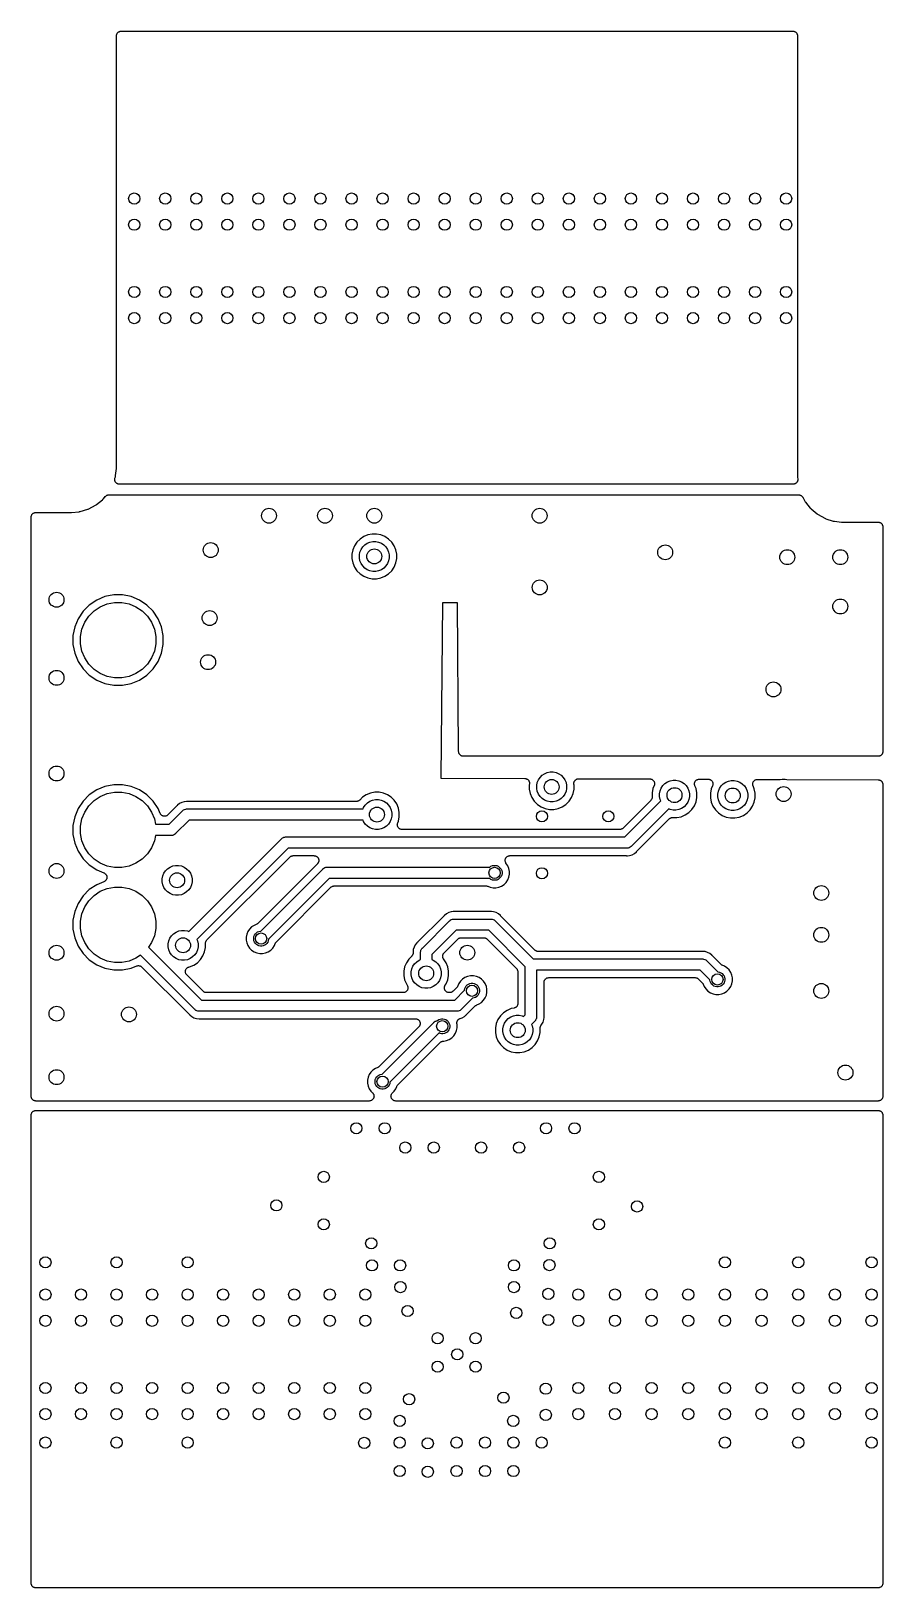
# Model space of a CAD drawing. Extents: x 5.16 to 6.06, y -3.88 to -2.24.
import ezdxf

# ---------------------------------------------------------------- set-up
doc = ezdxf.new("R2010")
doc.units = 0
doc.header["$MEASUREMENT"] = 0
doc.layers.add('BLACK', color=7, linetype='CONTINUOUS')

msp = doc.modelspace()

# ---------------------------------------------------------------- linework, layer by layer
at = {"layer": 'BLACK', "linetype": 'CONTINUOUS'}
for p, q in [((5.24722, -2.2471), (5.24727, -2.24663)), ((5.24722, -2.24714), (5.24722, -2.2471)), ((5.24722, -2.24717), (5.24722, -2.24714)), ((5.24722, -2.24714), (5.24722, -2.24714)), ((5.24722, -2.24714), (5.24722, -2.24714)), ((5.24722, -2.70201), (5.24722, -2.24717)), ((5.24727, -2.24663), (5.24732, -2.24617)), ((5.24732, -2.24617), (5.24733, -2.24615)), ((5.24733, -2.24613), (5.24747, -2.24568)), ((5.24733, -2.24615), (5.24733, -2.24613)), ((5.24747, -2.24568), (5.24761, -2.24524)), ((5.24761, -2.24524), (5.24762, -2.24522)), ((5.24762, -2.24522), (5.24763, -2.2452)), ((5.24763, -2.2452), (5.24785, -2.24479)), ((5.24785, -2.24479), (5.24808, -2.24438)), ((5.24808, -2.24438), (5.24809, -2.24436)), ((5.24809, -2.24436), (5.2481, -2.24435)), ((5.2481, -2.24435), (5.2484, -2.24399)), ((5.2484, -2.24399), (5.2487, -2.24363)), ((5.2487, -2.24363), (5.24871, -2.24361)), ((5.24871, -2.24361), (5.24872, -2.2436)), ((5.24872, -2.2436), (5.24909, -2.24331)), ((5.24909, -2.24331), (5.24945, -2.24301)), ((5.24945, -2.24301), (5.24947, -2.243)), ((5.24947, -2.243), (5.24948, -2.24299)), ((5.24948, -2.24299), (5.2499, -2.24277)), ((5.2499, -2.24277), (5.25032, -2.24255)), ((5.25032, -2.24255), (5.25033, -2.24255)), ((5.25033, -2.24255), (5.25035, -2.24254)), ((5.25035, -2.24254), (5.2508, -2.2424)), ((5.2508, -2.2424), (5.25125, -2.24227)), ((5.25125, -2.24227), (5.25127, -2.24227)), ((5.25127, -2.24227), (5.25128, -2.24226)), ((5.25128, -2.24226), (5.25175, -2.24222)), ((5.25175, -2.24222), (5.25222, -2.24217)), ((5.25222, -2.24217), (5.96025, -2.24217)), ((5.96025, -2.24217), (5.96029, -2.24217)), ((5.96029, -2.24217), (5.96029, -2.24217)), ((5.96029, -2.24217), (5.96029, -2.24217)), ((5.96029, -2.24217), (5.96032, -2.24217)), ((5.96032, -2.24217), (5.96079, -2.24223)), ((5.96079, -2.24223), (5.96126, -2.24228)), ((5.96126, -2.24228), (5.96127, -2.24228)), ((5.96127, -2.24228), (5.96129, -2.24228)), ((5.96129, -2.24228), (5.96174, -2.24242)), ((5.96174, -2.24242), (5.96219, -2.24256)), ((5.96219, -2.24256), (5.96221, -2.24257)), ((5.96221, -2.24257), (5.96222, -2.24258)), ((5.96222, -2.24258), (5.96263, -2.2428)), ((5.96263, -2.2428), (5.96305, -2.24303)), ((5.96305, -2.24303), (5.96306, -2.24304)), ((5.96306, -2.24304), (5.96308, -2.24305)), ((5.96308, -2.24305), (5.96344, -2.24335)), ((5.96344, -2.24335), (5.9638, -2.24365)), ((5.9638, -2.24365), (5.96381, -2.24366)), ((5.96381, -2.24366), (5.96382, -2.24367)), ((5.96382, -2.24367), (5.96412, -2.24404)), ((5.96412, -2.24404), (5.96442, -2.24441)), ((5.96442, -2.24441), (5.96443, -2.24442)), ((5.96443, -2.24442), (5.96444, -2.24444)), ((5.96444, -2.24444), (5.96465, -2.24485)), ((5.96465, -2.24485), (5.96488, -2.24527)), ((5.96488, -2.24527), (5.96488, -2.24528)), ((5.96488, -2.24528), (5.96489, -2.2453)), ((5.96489, -2.2453), (5.96502, -2.24575)), ((5.96502, -2.24575), (5.96516, -2.2462)), ((5.96516, -2.2462), (5.96516, -2.24622)), ((5.96516, -2.24622), (5.96516, -2.24624)), ((5.96516, -2.24624), (5.96521, -2.2467)), ((5.96521, -2.2467), (5.96525, -2.24717)), ((5.96525, -2.24717), (5.96525, -2.71123)), ((5.24631, -2.71063), (5.24711, -2.70307)), ((5.24711, -2.70307), (5.24712, -2.70301)), ((5.24712, -2.70301), (5.24713, -2.70296)), ((5.24713, -2.70296), (5.24722, -2.70201)), ((5.24538, -2.7147), (5.24541, -2.71445)), ((5.2454, -2.71494), (5.24538, -2.7147)), ((5.2454, -2.71518), (5.2454, -2.71494)), ((5.24545, -2.71542), (5.2454, -2.71518)), ((5.24541, -2.7142), (5.24546, -2.71397)), ((5.24541, -2.71445), (5.24541, -2.7142)), ((5.24547, -2.71567), (5.24545, -2.71542)), ((5.24546, -2.71397), (5.24548, -2.71373)), ((5.24554, -2.7159), (5.24547, -2.71567)), ((5.24548, -2.71373), (5.24556, -2.71349)), ((5.24558, -2.71614), (5.24554, -2.7159)), ((5.24556, -2.71349), (5.24561, -2.71325)), ((5.24567, -2.71637), (5.24558, -2.71614)), ((5.24561, -2.71325), (5.24606, -2.71178)), ((5.24574, -2.71661), (5.24567, -2.71637)), ((5.24586, -2.71682), (5.24574, -2.71661)), ((5.24595, -2.71704), (5.24586, -2.71682)), ((5.24608, -2.71725), (5.24595, -2.71704)), ((5.24606, -2.71178), (5.24618, -2.71122)), ((5.2462, -2.71747), (5.24608, -2.71725)), ((5.24618, -2.71122), (5.24619, -2.71116)), ((5.24619, -2.71116), (5.24631, -2.71063)), ((5.24619, -2.71116), (5.24619, -2.71116)), ((5.24635, -2.71766), (5.2462, -2.71747)), ((5.24648, -2.71786), (5.24635, -2.71766)), ((5.24665, -2.71804), (5.24648, -2.71786)), ((5.24681, -2.71823), (5.24665, -2.71804)), ((5.24699, -2.71839), (5.24681, -2.71823)), ((5.24716, -2.71856), (5.24699, -2.71839)), ((5.24737, -2.7187), (5.24716, -2.71856)), ((5.24756, -2.71886), (5.24737, -2.7187)), ((5.24777, -2.71897), (5.24756, -2.71886)), ((5.24797, -2.71911), (5.24777, -2.71897)), ((5.24819, -2.71921), (5.24797, -2.71911)), ((5.24841, -2.71933), (5.24819, -2.71921)), ((5.24864, -2.7194), (5.24841, -2.71933)), ((5.24886, -2.7195), (5.24864, -2.7194)), ((5.2491, -2.71955), (5.24886, -2.7195)), ((5.24934, -2.71962), (5.2491, -2.71955)), ((5.24958, -2.71965), (5.24934, -2.71962)), ((5.24982, -2.7197), (5.24958, -2.71965)), ((5.25006, -2.7197), (5.24982, -2.7197)), ((5.25031, -2.71973), (5.25006, -2.7197)), ((5.25038, -2.71973), (5.25031, -2.71973)), ((5.96052, -2.71973), (5.25038, -2.71973)), ((5.96074, -2.71971), (5.96052, -2.71973)), ((5.96096, -2.71971), (5.96074, -2.71971)), ((5.96122, -2.71966), (5.96096, -2.71971)), ((5.96149, -2.71964), (5.96122, -2.71966)), ((5.9617, -2.71957), (5.96149, -2.71964)), ((5.96192, -2.71953), (5.9617, -2.71957)), ((5.96217, -2.71943), (5.96192, -2.71953)), ((5.96242, -2.71935), (5.96217, -2.71943)), ((5.96262, -2.71925), (5.96242, -2.71935)), ((5.96283, -2.71917), (5.96262, -2.71925)), ((5.96305, -2.71902), (5.96283, -2.71917)), ((5.96328, -2.7189), (5.96305, -2.71902)), ((5.96346, -2.71876), (5.96328, -2.7189)), ((5.96364, -2.71863), (5.96346, -2.71876)), ((5.96383, -2.71845), (5.96364, -2.71863)), ((5.96404, -2.71828), (5.96383, -2.71845)), ((5.96418, -2.71811), (5.96404, -2.71828)), ((5.96434, -2.71795), (5.96418, -2.71811)), ((5.96449, -2.71773), (5.96434, -2.71795)), ((5.96466, -2.71753), (5.96449, -2.71773)), ((5.96477, -2.71733), (5.96466, -2.71753)), ((5.96489, -2.71715), (5.96477, -2.71733)), ((5.965, -2.7169), (5.96489, -2.71715)), ((5.96512, -2.71667), (5.965, -2.7169)), ((5.96519, -2.71646), (5.96512, -2.71667)), ((5.96528, -2.71625), (5.96519, -2.71646)), ((5.96525, -2.71123), (5.96525, -2.71126)), ((5.96525, -2.71126), (5.96525, -2.71126)), ((5.96525, -2.71126), (5.96525, -2.71145)), ((5.96525, -2.71145), (5.96526, -2.71155)), ((5.96526, -2.71155), (5.96527, -2.71162)), ((5.96527, -2.71162), (5.96526, -2.71187)), ((5.96526, -2.71187), (5.96528, -2.71211)), ((5.96528, -2.71211), (5.96549, -2.71425)), ((5.96533, -2.71599), (5.96528, -2.71625)), ((5.96541, -2.71574), (5.96533, -2.71599)), ((5.96544, -2.71551), (5.96541, -2.71574)), ((5.96548, -2.71529), (5.96544, -2.71551)), ((5.96549, -2.71503), (5.96548, -2.71529)), ((5.96549, -2.71425), (5.9655, -2.71432)), ((5.9655, -2.71432), (5.96549, -2.71454)), ((5.96549, -2.71454), (5.96552, -2.71477)), ((5.96552, -2.71477), (5.96549, -2.71503)), ((5.22616, -2.74117), (5.23252, -2.73599)), ((5.23252, -2.73599), (5.23293, -2.73559)), ((5.23293, -2.73559), (5.23298, -2.73555)), ((5.23298, -2.73555), (5.23336, -2.73517)), ((5.23298, -2.73555), (5.23298, -2.73555)), ((5.23336, -2.73517), (5.23546, -2.73264)), ((5.23546, -2.73264), (5.2355, -2.73259)), ((5.2355, -2.73259), (5.23565, -2.73245)), ((5.23565, -2.73245), (5.23579, -2.73229)), ((5.23579, -2.73229), (5.236, -2.73211)), ((5.236, -2.73211), (5.23621, -2.73191)), ((5.23621, -2.73191), (5.23638, -2.7318)), ((5.23638, -2.7318), (5.23654, -2.73167)), ((5.23654, -2.73167), (5.23679, -2.73154)), ((5.23679, -2.73154), (5.23703, -2.73139)), ((5.23703, -2.73139), (5.23722, -2.73131)), ((5.23722, -2.73131), (5.2374, -2.73121)), ((5.2374, -2.73121), (5.23767, -2.73113)), ((5.23767, -2.73113), (5.23794, -2.73103)), ((5.23794, -2.73103), (5.23814, -2.73099)), ((5.23814, -2.73099), (5.23834, -2.73093)), ((5.23834, -2.73093), (5.23862, -2.7309)), ((5.23862, -2.7309), (5.2389, -2.73085)), ((5.2389, -2.73085), (5.2391, -2.73085)), ((5.2391, -2.73085), (5.23931, -2.73083)), ((5.23931, -2.73083), (5.96633, -2.73083)), ((5.96633, -2.73083), (5.9664, -2.73084)), ((5.9664, -2.73084), (5.96663, -2.73086)), ((5.96663, -2.73086), (5.96686, -2.73086)), ((5.96686, -2.73086), (5.96712, -2.73091)), ((5.96712, -2.73091), (5.96737, -2.73094)), ((5.96737, -2.73094), (5.96759, -2.73101)), ((5.96759, -2.73101), (5.96782, -2.73106)), ((5.96782, -2.73106), (5.96806, -2.73116)), ((5.96806, -2.73116), (5.9683, -2.73124)), ((5.9683, -2.73124), (5.96851, -2.73135)), ((5.96851, -2.73135), (5.96872, -2.73144)), ((5.96872, -2.73144), (5.96893, -2.73158)), ((5.96893, -2.73158), (5.96916, -2.73171)), ((5.96916, -2.73171), (5.96934, -2.73186)), ((5.96934, -2.73186), (5.96953, -2.73199)), ((5.96953, -2.73199), (5.96971, -2.73217)), ((5.96971, -2.73217), (5.96991, -2.73234)), ((5.96991, -2.73234), (5.97005, -2.73252)), ((5.97005, -2.73252), (5.97021, -2.73268)), ((5.97021, -2.73268), (5.97036, -2.73289)), ((5.97036, -2.73289), (5.97052, -2.7331)), ((5.97052, -2.7331), (5.97062, -2.7333)), ((5.97062, -2.7333), (5.97075, -2.73349)), ((5.97075, -2.73349), (5.97294, -2.73761)), ((5.97294, -2.73761), (5.97325, -2.73808)), ((5.97325, -2.73808), (5.97329, -2.73814)), ((5.97329, -2.73814), (5.97329, -2.73814)), ((5.97329, -2.73814), (5.97358, -2.7386)), ((5.97358, -2.7386), (5.97875, -2.74495)), ((5.15722, -2.75443), (5.15727, -2.75396)), ((5.15722, -2.75446), (5.15722, -2.75443)), ((5.15722, -2.7545), (5.15722, -2.75446)), ((5.15722, -2.75446), (5.15722, -2.75446)), ((5.15722, -2.75446), (5.15722, -2.75446)), ((5.15722, -3.36473), (5.15722, -2.7545)), ((5.15727, -2.75396), (5.15732, -2.75349)), ((5.15732, -2.75349), (5.15733, -2.75347)), ((5.15733, -2.75346), (5.15747, -2.75301)), ((5.15733, -2.75347), (5.15733, -2.75346)), ((5.15747, -2.75301), (5.15761, -2.75256)), ((5.15761, -2.75256), (5.15762, -2.75254)), ((5.15762, -2.75254), (5.15763, -2.75253)), ((5.15763, -2.75253), (5.15785, -2.75211)), ((5.15785, -2.75211), (5.15808, -2.7517)), ((5.15808, -2.7517), (5.15809, -2.75169)), ((5.15809, -2.75169), (5.1581, -2.75167)), ((5.1581, -2.75167), (5.1584, -2.75131)), ((5.1584, -2.75131), (5.1587, -2.75095)), ((5.1587, -2.75095), (5.15871, -2.75094)), ((5.15871, -2.75094), (5.15872, -2.75092)), ((5.15872, -2.75092), (5.15909, -2.75063)), ((5.15909, -2.75063), (5.15945, -2.75033)), ((5.15945, -2.75033), (5.15947, -2.75032)), ((5.15947, -2.75032), (5.15948, -2.75031)), ((5.15948, -2.75031), (5.1599, -2.75009)), ((5.1599, -2.75009), (5.16032, -2.74987)), ((5.16032, -2.74987), (5.16033, -2.74987)), ((5.16033, -2.74987), (5.16035, -2.74986)), ((5.16035, -2.74986), (5.1608, -2.74973)), ((5.1608, -2.74973), (5.16125, -2.74959)), ((5.16125, -2.74959), (5.16127, -2.74959)), ((5.16127, -2.74959), (5.16128, -2.74958)), ((5.16128, -2.74958), (5.16175, -2.74954)), ((5.16175, -2.74954), (5.16222, -2.7495)), ((5.16222, -2.7495), (5.19881, -2.74949)), ((5.19881, -2.74949), (5.19883, -2.74949)), ((5.19883, -2.74949), (5.19883, -2.74949)), ((5.19883, -2.74949), (5.19902, -2.7495)), ((5.19902, -2.7495), (5.19912, -2.74949)), ((5.19912, -2.74949), (5.19919, -2.74948)), ((5.19919, -2.74948), (5.19944, -2.74948)), ((5.19944, -2.74948), (5.19968, -2.74946)), ((5.19968, -2.74946), (5.20785, -2.74867)), ((5.20785, -2.74867), (5.2084, -2.74856)), ((5.2084, -2.74856), (5.20847, -2.74855)), ((5.20847, -2.74855), (5.209, -2.74845)), ((5.20847, -2.74855), (5.20847, -2.74855)), ((5.209, -2.74845), (5.21685, -2.74609)), ((5.21685, -2.74609), (5.21737, -2.74588)), ((5.21737, -2.74588), (5.21744, -2.74585)), ((5.21744, -2.74585), (5.21794, -2.74565)), ((5.21744, -2.74585), (5.21744, -2.74585)), ((5.21794, -2.74565), (5.22518, -2.74181)), ((5.22518, -2.74181), (5.22565, -2.7415)), ((5.22565, -2.7415), (5.22571, -2.74146)), ((5.22571, -2.74146), (5.22616, -2.74117)), ((5.22571, -2.74146), (5.22571, -2.74146)), ((5.97875, -2.74495), (5.97915, -2.74536)), ((5.97915, -2.74536), (5.9792, -2.74541)), ((5.9792, -2.74541), (5.9792, -2.74541)), ((5.9792, -2.74541), (5.97957, -2.74579)), ((5.97957, -2.74579), (5.98589, -2.75103)), ((5.98589, -2.75103), (5.98635, -2.75134)), ((5.98635, -2.75134), (5.98641, -2.75138)), ((5.98641, -2.75138), (5.98641, -2.75138)), ((5.98641, -2.75138), (5.98685, -2.75169)), ((5.98685, -2.75169), (5.99406, -2.7556)), ((5.99406, -2.7556), (5.99458, -2.75582)), ((5.99458, -2.75582), (5.99465, -2.75584)), ((5.99465, -2.75584), (5.99465, -2.75584)), ((5.99465, -2.75584), (5.99465, -2.75584)), ((5.99465, -2.75584), (5.99514, -2.75606)), ((5.99514, -2.75606), (6.00297, -2.75849)), ((5.51671, -2.77217), (5.51214, -2.77308)), ((5.52136, -2.77217), (5.51671, -2.77217)), ((5.52592, -2.77308), (5.52136, -2.77217)), ((6.00297, -2.75849), (6.00352, -2.75861)), ((6.00352, -2.75861), (6.00359, -2.75862)), ((6.00359, -2.75862), (6.00359, -2.75862)), ((6.00359, -2.75862), (6.00412, -2.75874)), ((6.00412, -2.75874), (6.01167, -2.75954)), ((6.01167, -2.75954), (6.01174, -2.75955)), ((6.01174, -2.75955), (6.01179, -2.75956)), ((6.01179, -2.75956), (6.01274, -2.75965)), ((6.01274, -2.75965), (6.05025, -2.75965)), ((6.05025, -2.75965), (6.05029, -2.75965)), ((6.05029, -2.75965), (6.05029, -2.75965)), ((6.05029, -2.75965), (6.05029, -2.75965)), ((6.05029, -2.75965), (6.05032, -2.75965)), ((6.05032, -2.75965), (6.05079, -2.75971)), ((6.05079, -2.75971), (6.05126, -2.75976)), ((6.05126, -2.75976), (6.05127, -2.75976)), ((6.05127, -2.75976), (6.05129, -2.75976)), ((6.05129, -2.75976), (6.05174, -2.7599)), ((6.05174, -2.7599), (6.05219, -2.76004)), ((6.05219, -2.76004), (6.05221, -2.76005)), ((6.05221, -2.76005), (6.05222, -2.76006)), ((6.05222, -2.76006), (6.05263, -2.76028)), ((6.05263, -2.76028), (6.05305, -2.76051)), ((6.05305, -2.76051), (6.05306, -2.76052)), ((6.05306, -2.76052), (6.05308, -2.76053)), ((6.05308, -2.76053), (6.05344, -2.76083)), ((6.05344, -2.76083), (6.0538, -2.76113)), ((6.0538, -2.76113), (6.05381, -2.76114)), ((6.05381, -2.76114), (6.05382, -2.76116)), ((6.05382, -2.76116), (6.05412, -2.76152)), ((6.05412, -2.76152), (6.05442, -2.76189)), ((6.05442, -2.76189), (6.05443, -2.7619)), ((6.05443, -2.7619), (6.05444, -2.76192)), ((6.05444, -2.76192), (6.05465, -2.76233)), ((6.05465, -2.76233), (6.05488, -2.76275)), ((6.05488, -2.76275), (6.05488, -2.76276)), ((6.05488, -2.76276), (6.05489, -2.76278)), ((6.05489, -2.76278), (6.05502, -2.76323)), ((6.05502, -2.76323), (6.05516, -2.76368)), ((6.05516, -2.76368), (6.05516, -2.7637)), ((6.05516, -2.7637), (6.05516, -2.76372)), ((6.05516, -2.76372), (6.05521, -2.76419)), ((6.05521, -2.76419), (6.05525, -2.76465)), ((6.05525, -2.76465), (6.05525, -3.00143)), ((5.49632, -2.7889), (5.49541, -2.79347)), ((5.4981, -2.78461), (5.49632, -2.7889)), ((5.50068, -2.78074), (5.4981, -2.78461)), ((5.50397, -2.77745), (5.50068, -2.78074)), ((5.50389, -2.7912), (5.50508, -2.78834)), ((5.50784, -2.77486), (5.50397, -2.77745)), ((5.50508, -2.78834), (5.5068, -2.78576)), ((5.5068, -2.78576), (5.50899, -2.78356)), ((5.51214, -2.77308), (5.50784, -2.77486)), ((5.50899, -2.78356), (5.51157, -2.78184)), ((5.51157, -2.78184), (5.51444, -2.78065)), ((5.51444, -2.78065), (5.51748, -2.78005)), ((5.51748, -2.78005), (5.52058, -2.78005)), ((5.52058, -2.78005), (5.52363, -2.78065)), ((5.52363, -2.78065), (5.52649, -2.78184)), ((5.53022, -2.77486), (5.52592, -2.77308)), ((5.52649, -2.78184), (5.52907, -2.78356)), ((5.52907, -2.78356), (5.53126, -2.78576)), ((5.53409, -2.77745), (5.53022, -2.77486)), ((5.53126, -2.78576), (5.53299, -2.78834)), ((5.53299, -2.78834), (5.53417, -2.7912)), ((5.53738, -2.78074), (5.53409, -2.77745)), ((5.53997, -2.78461), (5.53738, -2.78074)), ((5.54175, -2.7889), (5.53997, -2.78461)), ((5.54265, -2.79347), (5.54175, -2.7889)), ((5.49541, -2.79347), (5.49541, -2.79812)), ((5.49541, -2.79812), (5.49632, -2.80269)), ((5.49632, -2.80269), (5.4981, -2.80698)), ((5.50328, -2.79424), (5.50389, -2.7912)), ((5.50328, -2.79735), (5.50328, -2.79424)), ((5.50389, -2.80039), (5.50328, -2.79735)), ((5.50508, -2.80325), (5.50389, -2.80039)), ((5.5068, -2.80583), (5.50508, -2.80325)), ((5.53299, -2.80325), (5.53126, -2.80583)), ((5.53417, -2.80039), (5.53299, -2.80325)), ((5.53417, -2.7912), (5.53478, -2.79424)), ((5.53478, -2.79735), (5.53417, -2.80039)), ((5.53478, -2.79424), (5.53478, -2.79735)), ((5.53997, -2.80698), (5.54175, -2.80269)), ((5.54175, -2.80269), (5.54265, -2.79812)), ((5.54265, -2.79812), (5.54265, -2.79347)), ((5.4981, -2.80698), (5.50068, -2.81085)), ((5.50068, -2.81085), (5.50397, -2.81414)), ((5.50397, -2.81414), (5.50784, -2.81673)), ((5.50899, -2.80803), (5.5068, -2.80583)), ((5.50784, -2.81673), (5.51214, -2.81851)), ((5.51157, -2.80975), (5.50899, -2.80803)), ((5.51444, -2.81094), (5.51157, -2.80975)), ((5.51214, -2.81851), (5.51671, -2.81942)), ((5.51748, -2.81154), (5.51444, -2.81094)), ((5.51671, -2.81942), (5.52136, -2.81942)), ((5.52058, -2.81154), (5.51748, -2.81154)), ((5.52363, -2.81094), (5.52058, -2.81154)), ((5.52136, -2.81942), (5.52592, -2.81851)), ((5.52649, -2.80975), (5.52363, -2.81094)), ((5.52592, -2.81851), (5.53022, -2.81673)), ((5.52907, -2.80803), (5.52649, -2.80975)), ((5.53126, -2.80583), (5.52907, -2.80803)), ((5.53022, -2.81673), (5.53409, -2.81414)), ((5.53409, -2.81414), (5.53738, -2.81085)), ((5.53738, -2.81085), (5.53997, -2.80698)), ((5.23506, -2.83818), (5.22639, -2.84177)), ((5.24426, -2.83635), (5.23506, -2.83818)), ((5.25365, -2.83635), (5.24426, -2.83635)), ((5.26285, -2.83818), (5.25365, -2.83635)), ((5.27152, -2.84177), (5.26285, -2.83818)), ((5.21195, -2.85362), (5.20674, -2.86142)), ((5.21859, -2.84698), (5.21195, -2.85362)), ((5.21807, -2.85864), (5.22361, -2.8531)), ((5.22639, -2.84177), (5.21859, -2.84698)), ((5.22361, -2.8531), (5.23012, -2.84875)), ((5.23012, -2.84875), (5.23735, -2.84575)), ((5.23735, -2.84575), (5.24504, -2.84422)), ((5.24504, -2.84422), (5.25287, -2.84422)), ((5.25287, -2.84422), (5.26055, -2.84575)), ((5.26055, -2.84575), (5.26779, -2.84875)), ((5.26779, -2.84875), (5.2743, -2.8531)), ((5.27932, -2.84698), (5.27152, -2.84177)), ((5.2743, -2.8531), (5.27984, -2.85864)), ((5.28596, -2.85362), (5.27932, -2.84698)), ((5.29117, -2.86142), (5.28596, -2.85362)), ((5.59108, -2.84485), (5.58931, -3.02921)), ((5.5911, -2.84464), (5.59108, -2.84485)), ((5.59132, -2.84461), (5.5911, -2.84464)), ((5.60659, -2.84461), (5.59132, -2.84461)), ((5.60681, -2.84463), (5.60659, -2.84461)), ((5.60683, -2.84486), (5.60681, -2.84463)), ((5.60797, -3.00146), (5.60683, -2.84486)), ((5.20315, -2.87009), (5.20132, -2.87929)), ((5.20674, -2.86142), (5.20315, -2.87009)), ((5.21072, -2.87239), (5.21371, -2.86515)), ((5.21371, -2.86515), (5.21807, -2.85864)), ((5.27984, -2.85864), (5.28419, -2.86515)), ((5.28419, -2.86515), (5.28719, -2.87239)), ((5.29476, -2.87009), (5.29117, -2.86142)), ((5.29659, -2.87929), (5.29476, -2.87009)), ((5.20132, -2.87929), (5.20132, -2.88868)), ((5.20919, -2.88007), (5.21072, -2.87239)), ((5.20919, -2.8879), (5.20919, -2.88007)), ((5.28719, -2.87239), (5.28872, -2.88007)), ((5.28872, -2.88007), (5.28872, -2.8879)), ((5.29659, -2.88868), (5.29659, -2.87929)), ((5.20132, -2.88868), (5.20315, -2.89788)), ((5.20315, -2.89788), (5.20674, -2.90655)), ((5.21072, -2.89558), (5.20919, -2.8879)), ((5.21371, -2.90282), (5.21072, -2.89558)), ((5.21807, -2.90933), (5.21371, -2.90282)), ((5.28419, -2.90282), (5.27984, -2.90933)), ((5.28719, -2.89558), (5.28419, -2.90282)), ((5.28872, -2.8879), (5.28719, -2.89558)), ((5.29117, -2.90655), (5.29476, -2.89788)), ((5.29476, -2.89788), (5.29659, -2.88868)), ((5.20674, -2.90655), (5.21195, -2.91435)), ((5.21195, -2.91435), (5.21859, -2.92099)), ((5.22361, -2.91487), (5.21807, -2.90933)), ((5.23012, -2.91922), (5.22361, -2.91487)), ((5.23735, -2.92222), (5.23012, -2.91922)), ((5.26779, -2.91922), (5.26055, -2.92222)), ((5.2743, -2.91487), (5.26779, -2.91922)), ((5.27984, -2.90933), (5.2743, -2.91487)), ((5.27932, -2.92099), (5.28596, -2.91435)), ((5.28596, -2.91435), (5.29117, -2.90655)), ((5.21859, -2.92099), (5.22639, -2.9262)), ((5.22639, -2.9262), (5.23506, -2.92979)), ((5.23506, -2.92979), (5.24426, -2.93162)), ((5.24504, -2.92375), (5.23735, -2.92222)), ((5.24426, -2.93162), (5.25365, -2.93162)), ((5.25287, -2.92375), (5.24504, -2.92375)), ((5.26055, -2.92222), (5.25287, -2.92375)), ((5.25365, -2.93162), (5.26285, -2.92979)), ((5.26285, -2.92979), (5.27152, -2.9262)), ((5.27152, -2.9262), (5.27932, -2.92099)), ((5.60802, -3.00191), (5.60797, -3.00146)), ((5.60806, -3.00236), (5.60802, -3.00191)), ((5.60807, -3.0024), (5.60806, -3.00236)), ((5.60807, -3.00243), (5.60807, -3.0024)), ((6.0552, -3.00196), (6.05515, -3.00243)), ((6.05525, -3.00149), (6.0552, -3.00196)), ((6.05525, -3.00143), (6.05525, -3.00146)), ((6.05525, -3.00146), (6.05525, -3.00146)), ((6.05525, -3.00146), (6.05525, -3.00146)), ((6.05525, -3.00146), (6.05525, -3.00149)), ((5.60821, -3.00287), (5.60807, -3.00243)), ((5.60834, -3.0033), (5.60821, -3.00287)), ((5.60835, -3.00333), (5.60834, -3.0033)), ((5.60836, -3.00336), (5.60835, -3.00333)), ((5.60858, -3.00376), (5.60836, -3.00336)), ((5.60879, -3.00416), (5.60858, -3.00376)), ((5.60881, -3.00419), (5.60879, -3.00416)), ((5.60883, -3.00422), (5.60881, -3.00419)), ((5.60912, -3.00457), (5.60883, -3.00422)), ((5.6094, -3.00492), (5.60912, -3.00457)), ((5.60943, -3.00495), (5.6094, -3.00492)), ((5.60945, -3.00497), (5.60943, -3.00495)), ((5.6098, -3.00526), (5.60945, -3.00497)), ((5.61015, -3.00555), (5.6098, -3.00526)), ((5.61018, -3.00557), (5.61015, -3.00555)), ((5.61021, -3.00559), (5.61018, -3.00557)), ((5.61061, -3.0058), (5.61021, -3.00559)), ((5.611, -3.00602), (5.61061, -3.0058)), ((5.61104, -3.00603), (5.611, -3.00602)), ((5.61107, -3.00605), (5.61104, -3.00603)), ((5.6115, -3.00618), (5.61107, -3.00605)), ((5.61193, -3.00632), (5.6115, -3.00618)), ((5.61197, -3.00632), (5.61193, -3.00632)), ((5.612, -3.00633), (5.61197, -3.00632)), ((5.61245, -3.00637), (5.612, -3.00633)), ((5.6129, -3.00642), (5.61245, -3.00637)), ((5.61297, -3.00643), (5.6129, -3.00642)), ((6.05025, -3.00643), (5.61297, -3.00643)), ((6.05072, -3.00638), (6.05025, -3.00643)), ((6.05119, -3.00634), (6.05072, -3.00638)), ((6.05121, -3.00633), (6.05119, -3.00634)), ((6.05122, -3.00633), (6.05121, -3.00633)), ((6.05168, -3.00619), (6.05122, -3.00633)), ((6.05213, -3.00606), (6.05168, -3.00619)), ((6.05214, -3.00605), (6.05213, -3.00606)), ((6.05216, -3.00605), (6.05214, -3.00605)), ((6.05257, -3.00583), (6.05216, -3.00605)), ((6.05299, -3.00561), (6.05257, -3.00583)), ((6.053, -3.0056), (6.05299, -3.00561)), ((6.05302, -3.00559), (6.053, -3.0056)), ((6.05338, -3.00529), (6.05302, -3.00559)), ((6.05375, -3.005), (6.05338, -3.00529)), ((6.05376, -3.00498), (6.05375, -3.005)), ((6.05378, -3.00497), (6.05376, -3.00498)), ((6.05408, -3.00461), (6.05378, -3.00497)), ((6.05438, -3.00425), (6.05408, -3.00461)), ((6.05439, -3.00423), (6.05438, -3.00425)), ((6.0544, -3.00422), (6.05439, -3.00423)), ((6.05462, -3.00381), (6.0544, -3.00422)), ((6.05485, -3.00339), (6.05462, -3.00381)), ((6.05486, -3.00336), (6.05485, -3.00338)), ((6.05485, -3.00338), (6.05485, -3.00339)), ((6.055, -3.00291), (6.05486, -3.00336)), ((6.05514, -3.00246), (6.055, -3.00291)), ((6.05515, -3.00245), (6.05514, -3.00246)), ((6.05515, -3.00243), (6.05515, -3.00245)), ((5.58931, -3.02921), (5.58933, -3.02943)), ((5.58933, -3.02943), (5.58956, -3.02946)), ((5.58956, -3.02946), (5.67765, -3.02979)), ((5.67765, -3.02979), (5.67767, -3.02979)), ((5.67767, -3.02979), (5.67767, -3.02979)), ((5.67767, -3.02979), (5.67768, -3.02979)), ((5.67768, -3.02979), (5.67772, -3.02979)), ((5.67772, -3.02979), (5.67819, -3.02985)), ((5.67819, -3.02985), (5.67865, -3.0299)), ((5.67865, -3.0299), (5.67867, -3.0299)), ((5.67867, -3.0299), (5.67869, -3.02991)), ((5.67869, -3.02991), (5.67913, -3.03005)), ((5.67913, -3.03005), (5.67958, -3.03019)), ((5.67958, -3.03019), (5.6796, -3.0302)), ((5.6796, -3.0302), (5.67962, -3.03021)), ((5.67962, -3.03021), (5.68003, -3.03043)), ((5.68003, -3.03043), (5.68044, -3.03065)), ((5.68044, -3.03065), (5.68045, -3.03067)), ((5.68045, -3.03067), (5.68048, -3.03068)), ((5.68048, -3.03068), (5.68083, -3.03098)), ((5.68083, -3.03098), (5.68119, -3.03127)), ((5.68119, -3.03127), (5.6812, -3.03129)), ((5.6812, -3.03129), (5.68122, -3.03131)), ((5.68122, -3.03131), (5.68151, -3.03167)), ((5.68151, -3.03167), (5.6818, -3.03203)), ((5.6818, -3.03203), (5.68181, -3.03205)), ((5.68181, -3.03205), (5.68183, -3.03207)), ((5.68183, -3.03207), (5.68204, -3.03248)), ((5.68204, -3.03248), (5.68226, -3.03289)), ((5.68226, -3.03289), (5.68227, -3.03292)), ((5.68227, -3.03292), (5.68228, -3.03294)), ((5.68228, -3.03294), (5.68241, -3.03338)), ((5.68241, -3.03338), (5.68254, -3.03383)), ((5.68254, -3.03383), (5.68254, -3.03385)), ((5.68254, -3.03385), (5.68255, -3.03388)), ((5.68255, -3.03388), (5.68259, -3.03434)), ((5.68259, -3.03434), (5.68264, -3.0348)), ((5.68264, -3.03485), (5.68259, -3.03531)), ((5.68264, -3.0348), (5.68263, -3.03482)), ((5.68263, -3.03482), (5.68264, -3.03485)), ((5.69029, -3.03716), (5.6909, -3.03412)), ((5.6909, -3.03412), (5.69208, -3.03125)), ((5.69208, -3.03125), (5.69381, -3.02867)), ((5.69381, -3.02867), (5.696, -3.02648)), ((5.696, -3.02648), (5.69858, -3.02475)), ((5.69858, -3.02475), (5.70145, -3.02357)), ((5.70145, -3.02357), (5.70449, -3.02296)), ((5.70449, -3.02296), (5.70759, -3.02296)), ((5.70759, -3.02296), (5.71063, -3.02357)), ((5.71063, -3.02357), (5.7135, -3.02475)), ((5.7135, -3.02475), (5.71608, -3.02648)), ((5.71608, -3.02648), (5.71827, -3.02867)), ((5.71827, -3.02867), (5.72, -3.03125)), ((5.72, -3.03125), (5.72118, -3.03412)), ((5.72118, -3.03412), (5.72179, -3.03716)), ((5.72949, -3.03495), (5.72954, -3.03447)), ((5.72949, -3.03496), (5.72949, -3.03495)), ((5.72949, -3.03495), (5.72949, -3.03495)), ((5.72953, -3.03543), (5.72949, -3.03496)), ((5.72954, -3.03447), (5.72959, -3.03399)), ((5.72959, -3.03399), (5.72959, -3.03398)), ((5.72959, -3.03398), (5.7296, -3.03398)), ((5.7296, -3.03398), (5.72974, -3.03351)), ((5.72974, -3.03351), (5.72989, -3.03306)), ((5.72989, -3.03305), (5.73012, -3.03262)), ((5.72989, -3.03306), (5.72989, -3.03305)), ((5.72989, -3.03305), (5.72989, -3.03305)), ((5.73012, -3.03262), (5.73035, -3.0322)), ((5.73035, -3.0322), (5.73036, -3.0322)), ((5.73036, -3.03219), (5.73067, -3.03182)), ((5.73036, -3.0322), (5.73036, -3.03219)), ((5.73067, -3.03182), (5.73098, -3.03145)), ((5.73098, -3.03145), (5.73099, -3.03144)), ((5.73098, -3.03145), (5.73098, -3.03145)), ((5.73099, -3.03144), (5.73136, -3.03114)), ((5.73136, -3.03114), (5.73174, -3.03084)), ((5.73174, -3.03084), (5.73174, -3.03083)), ((5.73174, -3.03083), (5.73175, -3.03083)), ((5.73175, -3.03083), (5.73217, -3.03061)), ((5.73217, -3.03061), (5.7326, -3.03038)), ((5.7326, -3.03038), (5.7326, -3.03038)), ((5.7326, -3.03038), (5.73261, -3.03038)), ((5.73261, -3.03038), (5.73308, -3.03024)), ((5.73308, -3.03024), (5.73353, -3.0301)), ((5.73353, -3.0301), (5.73354, -3.0301)), ((5.73354, -3.0301), (5.73355, -3.0301)), ((5.73355, -3.0301), (5.73404, -3.03006)), ((5.73404, -3.03006), (5.73451, -3.03001)), ((5.73451, -3.03001), (5.73452, -3.03001)), ((5.73452, -3.03001), (5.73452, -3.03001)), ((5.73452, -3.03001), (5.80961, -3.0303)), ((5.80961, -3.0303), (5.80963, -3.0303)), ((5.80963, -3.0303), (5.80963, -3.0303)), ((5.80963, -3.0303), (5.80963, -3.0303)), ((5.80963, -3.0303), (5.80968, -3.0303)), ((5.80968, -3.0303), (5.81014, -3.03035)), ((5.81014, -3.03035), (5.8106, -3.0304)), ((5.8106, -3.0304), (5.81062, -3.03041)), ((5.81062, -3.03041), (5.81065, -3.03041)), ((5.81065, -3.03041), (5.81109, -3.03055)), ((5.81109, -3.03055), (5.81153, -3.03069)), ((5.81153, -3.03069), (5.81155, -3.0307)), ((5.81155, -3.0307), (5.81157, -3.03071)), ((5.81157, -3.03071), (5.81198, -3.03093)), ((5.81198, -3.03093), (5.81239, -3.03116)), ((5.81239, -3.03116), (5.81241, -3.03117)), ((5.81241, -3.03117), (5.81243, -3.03118)), ((5.81243, -3.03118), (5.81278, -3.03148)), ((5.81278, -3.03148), (5.81314, -3.03178)), ((5.81314, -3.03178), (5.81316, -3.0318)), ((5.81316, -3.0318), (5.81317, -3.03181)), ((5.81317, -3.03181), (5.81346, -3.03218)), ((5.81346, -3.03218), (5.81376, -3.03254)), ((5.81376, -3.03254), (5.81377, -3.03256)), ((5.81377, -3.03256), (5.81378, -3.03258)), ((5.81378, -3.03258), (5.814, -3.03299)), ((5.814, -3.03299), (5.81421, -3.0334)), ((5.81421, -3.0334), (5.81422, -3.03342)), ((5.81422, -3.03342), (5.81423, -3.03344)), ((5.81423, -3.03344), (5.81436, -3.03389)), ((5.81436, -3.03389), (5.81449, -3.03434)), ((5.81449, -3.03434), (5.8145, -3.03436)), ((5.8145, -3.03436), (5.8145, -3.03438)), ((5.8145, -3.03438), (5.81454, -3.03484)), ((5.81454, -3.03484), (5.81459, -3.03531)), ((5.82334, -3.03733), (5.82553, -3.03514)), ((5.82553, -3.03514), (5.82811, -3.03341)), ((5.82811, -3.03341), (5.83097, -3.03223)), ((5.83097, -3.03223), (5.83402, -3.03162)), ((5.83402, -3.03162), (5.83712, -3.03162)), ((5.83712, -3.03162), (5.84016, -3.03223)), ((5.84016, -3.03223), (5.84303, -3.03341)), ((5.84303, -3.03341), (5.84561, -3.03514)), ((5.84561, -3.03514), (5.8478, -3.03733)), ((5.85663, -3.03544), (5.85668, -3.03497)), ((5.85668, -3.03497), (5.85674, -3.03447)), ((5.85674, -3.03447), (5.85688, -3.03402)), ((5.85674, -3.03447), (5.85674, -3.03447)), ((5.85674, -3.03447), (5.85674, -3.03447)), ((5.85688, -3.03402), (5.85703, -3.03354)), ((5.85703, -3.03354), (5.85726, -3.03312)), ((5.85703, -3.03354), (5.85703, -3.03354)), ((5.85703, -3.03354), (5.85703, -3.03354)), ((5.85726, -3.03312), (5.8575, -3.03269)), ((5.8575, -3.03268), (5.85781, -3.03231)), ((5.8575, -3.03269), (5.8575, -3.03268)), ((5.8575, -3.03268), (5.8575, -3.03268)), ((5.85781, -3.03231), (5.85812, -3.03194)), ((5.85812, -3.03194), (5.85812, -3.03193)), ((5.85812, -3.03193), (5.85813, -3.03193)), ((5.85813, -3.03193), (5.8585, -3.03163)), ((5.8585, -3.03163), (5.85888, -3.03132)), ((5.85888, -3.03132), (5.85931, -3.03109)), ((5.85888, -3.03132), (5.85888, -3.03132)), ((5.85888, -3.03132), (5.85888, -3.03132)), ((5.85931, -3.03109), (5.85974, -3.03087)), ((5.85974, -3.03087), (5.85975, -3.03087)), ((5.85975, -3.03086), (5.86023, -3.03072)), ((5.85975, -3.03087), (5.85975, -3.03086)), ((5.86023, -3.03072), (5.86068, -3.03059)), ((5.86068, -3.03059), (5.86118, -3.03054)), ((5.86068, -3.03059), (5.86068, -3.03059)), ((5.86068, -3.03059), (5.86068, -3.03059)), ((5.86118, -3.03054), (5.86165, -3.0305)), ((5.86165, -3.0305), (5.87109, -3.03053)), ((5.87109, -3.03053), (5.87111, -3.03053)), ((5.87111, -3.03053), (5.87111, -3.03053)), ((5.87111, -3.03053), (5.87112, -3.03053)), ((5.87112, -3.03053), (5.87116, -3.03053)), ((5.87116, -3.03053), (5.87162, -3.03059)), ((5.87162, -3.03059), (5.87208, -3.03064)), ((5.87208, -3.03064), (5.87211, -3.03064)), ((5.87211, -3.03064), (5.87213, -3.03065)), ((5.87213, -3.03065), (5.87257, -3.03079)), ((5.87257, -3.03079), (5.87302, -3.03093)), ((5.87302, -3.03093), (5.87304, -3.03094)), ((5.87304, -3.03094), (5.87306, -3.03094)), ((5.87306, -3.03094), (5.87347, -3.03117)), ((5.87347, -3.03117), (5.87387, -3.03139)), ((5.87387, -3.03139), (5.87389, -3.03141)), ((5.87389, -3.03141), (5.87391, -3.03142)), ((5.87391, -3.03142), (5.87427, -3.03172)), ((5.87427, -3.03172), (5.87462, -3.03202)), ((5.87462, -3.03202), (5.87464, -3.03203)), ((5.87464, -3.03203), (5.87466, -3.03205)), ((5.87466, -3.03205), (5.87495, -3.03241)), ((5.87495, -3.03241), (5.87524, -3.03277)), ((5.87524, -3.03277), (5.87525, -3.03279)), ((5.87525, -3.03279), (5.87526, -3.03281)), ((5.87526, -3.03281), (5.87548, -3.03323)), ((5.87548, -3.03323), (5.8757, -3.03364)), ((5.8757, -3.03364), (5.8757, -3.03366)), ((5.8757, -3.03366), (5.87571, -3.03368)), ((5.87571, -3.03368), (5.87584, -3.03412)), ((5.87584, -3.03412), (5.87598, -3.03457)), ((5.87598, -3.03457), (5.87598, -3.03459)), ((5.87598, -3.03459), (5.87599, -3.03461)), ((5.87599, -3.03461), (5.87603, -3.03508)), ((5.87603, -3.03508), (5.87607, -3.03554)), ((5.88695, -3.03553), (5.88953, -3.03381)), ((5.88953, -3.03381), (5.89239, -3.03262)), ((5.89239, -3.03262), (5.89543, -3.03202)), ((5.89543, -3.03202), (5.89854, -3.03202)), ((5.89854, -3.03202), (5.90158, -3.03262)), ((5.90158, -3.03262), (5.90444, -3.03381)), ((5.90444, -3.03381), (5.90702, -3.03553)), ((5.91798, -3.03567), (5.91803, -3.03519)), ((5.91803, -3.03519), (5.91809, -3.03471)), ((5.91809, -3.0347), (5.91823, -3.03425)), ((5.91809, -3.03471), (5.91809, -3.0347)), ((5.91809, -3.0347), (5.91809, -3.0347)), ((5.91823, -3.03425), (5.91838, -3.03378)), ((5.91838, -3.03377), (5.91862, -3.03334)), ((5.91838, -3.03378), (5.91838, -3.03377)), ((5.91838, -3.03377), (5.91838, -3.03377)), ((5.91862, -3.03334), (5.91885, -3.03292)), ((5.91885, -3.03291), (5.91916, -3.03254)), ((5.91885, -3.03292), (5.91885, -3.03291)), ((5.91885, -3.03292), (5.91885, -3.03292)), ((5.91916, -3.03254), (5.91947, -3.03217)), ((5.91947, -3.03217), (5.91948, -3.03216)), ((5.91947, -3.03217), (5.91947, -3.03217)), ((5.91948, -3.03216), (5.91984, -3.03187)), ((5.91984, -3.03187), (5.92023, -3.03156)), ((5.92023, -3.03156), (5.92023, -3.03155)), ((5.92023, -3.03155), (5.92024, -3.03155)), ((5.92024, -3.03155), (5.92066, -3.03133)), ((5.92066, -3.03133), (5.92109, -3.0311)), ((5.92109, -3.0311), (5.9211, -3.0311)), ((5.9211, -3.0311), (5.92158, -3.03096)), ((5.9211, -3.0311), (5.9211, -3.0311)), ((5.92158, -3.03096), (5.92203, -3.03082)), ((5.92203, -3.03082), (5.92203, -3.03082)), ((5.92203, -3.03082), (5.92204, -3.03082)), ((5.92204, -3.03082), (5.92253, -3.03078)), ((5.92253, -3.03078), (5.923, -3.03073)), ((5.923, -3.03073), (5.94706, -3.03082)), ((5.94706, -3.03082), (5.94898, -3.03044)), ((5.94898, -3.03044), (5.95208, -3.03044)), ((5.95208, -3.03044), (5.95414, -3.03085)), ((5.95414, -3.03085), (6.05027, -3.03122)), ((6.05027, -3.03122), (6.05029, -3.03122)), ((6.05029, -3.03122), (6.05029, -3.03122)), ((6.05029, -3.03122), (6.05029, -3.03122)), ((6.05029, -3.03122), (6.05034, -3.03122)), ((6.05034, -3.03122), (6.0508, -3.03127)), ((6.0508, -3.03127), (6.05126, -3.03132)), ((6.05126, -3.03132), (6.05128, -3.03133)), ((6.05128, -3.03133), (6.05131, -3.03133)), ((6.05131, -3.03133), (6.05175, -3.03147)), ((6.05175, -3.03147), (6.05219, -3.03161)), ((6.05219, -3.03161), (6.05221, -3.03162)), ((6.05221, -3.03162), (6.05224, -3.03163)), ((6.05224, -3.03163), (6.05264, -3.03185)), ((6.05264, -3.03185), (6.05305, -3.03207)), ((6.05305, -3.03207), (6.05307, -3.03209)), ((6.05307, -3.03209), (6.05309, -3.0321)), ((6.05309, -3.0321), (6.05345, -3.0324)), ((6.05345, -3.0324), (6.0538, -3.03269)), ((6.0538, -3.03269), (6.05382, -3.03272)), ((6.05382, -3.03272), (6.05384, -3.03273)), ((6.05384, -3.03273), (6.05413, -3.03309)), ((6.05413, -3.03309), (6.05442, -3.03345)), ((6.05442, -3.03345), (6.05443, -3.03347)), ((6.05443, -3.03347), (6.05445, -3.0335)), ((6.05445, -3.0335), (6.05466, -3.03391)), ((6.05466, -3.03391), (6.05488, -3.03431)), ((6.05488, -3.03431), (6.05488, -3.03434)), ((6.05488, -3.03434), (6.0549, -3.03436)), ((6.0549, -3.03436), (6.05502, -3.0348)), ((6.05502, -3.0348), (6.05516, -3.03525)), ((5.21859, -3.04698), (5.21195, -3.05362)), ((5.22639, -3.04177), (5.21859, -3.04698)), ((5.22361, -3.0531), (5.23012, -3.04875)), ((5.23506, -3.03818), (5.22639, -3.04177)), ((5.23012, -3.04875), (5.23735, -3.04575)), ((5.24426, -3.03635), (5.23506, -3.03818)), ((5.23735, -3.04575), (5.24504, -3.04422)), ((5.25365, -3.03635), (5.24426, -3.03635)), ((5.24504, -3.04422), (5.25287, -3.04422)), ((5.25287, -3.04422), (5.26055, -3.04575)), ((5.26285, -3.03818), (5.25365, -3.03635)), ((5.26055, -3.04575), (5.26779, -3.04875)), ((5.27152, -3.04177), (5.26285, -3.03818)), ((5.26779, -3.04875), (5.2743, -3.0531)), ((5.27932, -3.04698), (5.27152, -3.04177)), ((5.28596, -3.05362), (5.27932, -3.04698)), ((5.50673, -3.04949), (5.50363, -3.0526)), ((5.5106, -3.04691), (5.50673, -3.04949)), ((5.5149, -3.04513), (5.5106, -3.04691)), ((5.51946, -3.04422), (5.5149, -3.04513)), ((5.52411, -3.04422), (5.51946, -3.04422)), ((5.52868, -3.04513), (5.52411, -3.04422)), ((5.53298, -3.04691), (5.52868, -3.04513)), ((5.53685, -3.04949), (5.53298, -3.04691)), ((5.54014, -3.05278), (5.53685, -3.04949)), ((5.68254, -3.03577), (5.68242, -3.03638)), ((5.68242, -3.03638), (5.68242, -3.04104)), ((5.68242, -3.04104), (5.68333, -3.0456)), ((5.68259, -3.03531), (5.68254, -3.03577)), ((5.68333, -3.0456), (5.68511, -3.0499)), ((5.68511, -3.0499), (5.68769, -3.05377)), ((5.69029, -3.04026), (5.69029, -3.03716)), ((5.6909, -3.0433), (5.69029, -3.04026)), ((5.69208, -3.04617), (5.6909, -3.0433)), ((5.69381, -3.04875), (5.69208, -3.04617)), ((5.696, -3.05094), (5.69381, -3.04875)), ((5.69858, -3.05266), (5.696, -3.05094)), ((5.71608, -3.05094), (5.7135, -3.05266)), ((5.71827, -3.04875), (5.71608, -3.05094)), ((5.72, -3.04617), (5.71827, -3.04875)), ((5.72118, -3.0433), (5.72, -3.04617)), ((5.72179, -3.04026), (5.72118, -3.0433)), ((5.72179, -3.03716), (5.72179, -3.04026)), ((5.72439, -3.05377), (5.72697, -3.0499)), ((5.72697, -3.0499), (5.72875, -3.0456)), ((5.72875, -3.0456), (5.72966, -3.04104)), ((5.72957, -3.03592), (5.72953, -3.03543)), ((5.72958, -3.03599), (5.72957, -3.03592)), ((5.72966, -3.03638), (5.72958, -3.03599)), ((5.72966, -3.04104), (5.72966, -3.03638)), ((5.81154, -3.0514), (5.81132, -3.05181)), ((5.81155, -3.05138), (5.81154, -3.0514)), ((5.81156, -3.05136), (5.81155, -3.05138)), ((5.8117, -3.05091), (5.81156, -3.05136)), ((5.81184, -3.05047), (5.8117, -3.05091)), ((5.81185, -3.05042), (5.81184, -3.05045)), ((5.81184, -3.05045), (5.81184, -3.05047)), ((5.81189, -3.04996), (5.81185, -3.05042)), ((5.81194, -3.0495), (5.81189, -3.04996)), ((5.81195, -3.04945), (5.81194, -3.0495)), ((5.81285, -3.04048), (5.81195, -3.04504)), ((5.81195, -3.04504), (5.81195, -3.04943)), ((5.81195, -3.04943), (5.81195, -3.04945)), ((5.81195, -3.04945), (5.81195, -3.04945)), ((5.81195, -3.04945), (5.81195, -3.04945)), ((5.81421, -3.03721), (5.81285, -3.04048)), ((5.81434, -3.03677), (5.81421, -3.03721)), ((5.81448, -3.03632), (5.81434, -3.03677)), ((5.81449, -3.03628), (5.81448, -3.0363)), ((5.81448, -3.0363), (5.81448, -3.03632)), ((5.81454, -3.03582), (5.81449, -3.03628)), ((5.81459, -3.03535), (5.81454, -3.03582)), ((5.81459, -3.03531), (5.81459, -3.03533)), ((5.81459, -3.03533), (5.81459, -3.03535)), ((5.81982, -3.04582), (5.82042, -3.04278)), ((5.81982, -3.04892), (5.81982, -3.04582)), ((5.82042, -3.05196), (5.81982, -3.04892)), ((5.82042, -3.04278), (5.82161, -3.03991)), ((5.82161, -3.03991), (5.82334, -3.03733)), ((5.8478, -3.03733), (5.84952, -3.03991)), ((5.84952, -3.03991), (5.85071, -3.04278)), ((5.85071, -3.04278), (5.85132, -3.04582)), ((5.85132, -3.04892), (5.85071, -3.05196)), ((5.85132, -3.04582), (5.85132, -3.04892)), ((5.85667, -3.03591), (5.85663, -3.03544)), ((5.85663, -3.03544), (5.85663, -3.03544)), ((5.85663, -3.03544), (5.85663, -3.03544)), ((5.85671, -3.03641), (5.85667, -3.03591)), ((5.85671, -3.03642), (5.85671, -3.03641)), ((5.85671, -3.03641), (5.85671, -3.03641)), ((5.85684, -3.03685), (5.85671, -3.03642)), ((5.85698, -3.03735), (5.85684, -3.03685)), ((5.85699, -3.03735), (5.85698, -3.03735)), ((5.85701, -3.03741), (5.85699, -3.03735)), ((5.85699, -3.03735), (5.85699, -3.03735)), ((5.85699, -3.03735), (5.85699, -3.03735)), ((5.85828, -3.04048), (5.85701, -3.03741)), ((5.85919, -3.04504), (5.85828, -3.04048)), ((5.85828, -3.05426), (5.85919, -3.0497)), ((5.85919, -3.0497), (5.85919, -3.04504)), ((5.87427, -3.04087), (5.87336, -3.04544)), ((5.87336, -3.04544), (5.87336, -3.05009)), ((5.87336, -3.05009), (5.87427, -3.05465)), ((5.87569, -3.03745), (5.87427, -3.04087)), ((5.87583, -3.037), (5.87569, -3.03745)), ((5.87596, -3.03656), (5.87583, -3.037)), ((5.87597, -3.03653), (5.87596, -3.03656)), ((5.87602, -3.03605), (5.87597, -3.03651)), ((5.87597, -3.03651), (5.87597, -3.03653)), ((5.87607, -3.03559), (5.87602, -3.03605)), ((5.87607, -3.03554), (5.87607, -3.03556)), ((5.87607, -3.03556), (5.87607, -3.03559)), ((5.88124, -3.04621), (5.88184, -3.04317)), ((5.88124, -3.04931), (5.88124, -3.04621)), ((5.88184, -3.05236), (5.88124, -3.04931)), ((5.88184, -3.04317), (5.88303, -3.0403)), ((5.88303, -3.0403), (5.88475, -3.03773)), ((5.88475, -3.03773), (5.88695, -3.03553)), ((5.90702, -3.03553), (5.90922, -3.03773)), ((5.90922, -3.03773), (5.91094, -3.0403)), ((5.91094, -3.0403), (5.91213, -3.04317)), ((5.91213, -3.04317), (5.91273, -3.04621)), ((5.91273, -3.04931), (5.91213, -3.05236)), ((5.91273, -3.04621), (5.91273, -3.04931)), ((5.91798, -3.03568), (5.91798, -3.03567)), ((5.91798, -3.03567), (5.91798, -3.03567)), ((5.91802, -3.03615), (5.91798, -3.03568)), ((5.91806, -3.03664), (5.91802, -3.03615)), ((5.91807, -3.03665), (5.91806, -3.03664)), ((5.91819, -3.03709), (5.91807, -3.03665)), ((5.91807, -3.03665), (5.91807, -3.03665)), ((5.91834, -3.03758), (5.91819, -3.03709)), ((5.91834, -3.03759), (5.91834, -3.03758)), ((5.91836, -3.03764), (5.91834, -3.03759)), ((5.91834, -3.03759), (5.91834, -3.03759)), ((5.91834, -3.03759), (5.91834, -3.03759)), ((5.9197, -3.04087), (5.91836, -3.03764)), ((5.92061, -3.04544), (5.9197, -3.04087)), ((5.9197, -3.05465), (5.92061, -3.05009)), ((5.92061, -3.05009), (5.92061, -3.04544)), ((6.05516, -3.03525), (6.05516, -3.03527)), ((6.05516, -3.03527), (6.05517, -3.0353)), ((6.05517, -3.0353), (6.05521, -3.03576)), ((6.05521, -3.03576), (6.05525, -3.03622)), ((6.05525, -3.03622), (6.05525, -3.36473)), ((5.20674, -3.06142), (5.20315, -3.07009)), ((5.21195, -3.05362), (5.20674, -3.06142)), ((5.21072, -3.07239), (5.21371, -3.06515)), ((5.21371, -3.06515), (5.21807, -3.05864)), ((5.21807, -3.05864), (5.22361, -3.0531)), ((5.2743, -3.0531), (5.27984, -3.05864)), ((5.27984, -3.05864), (5.28419, -3.06515)), ((5.28419, -3.06515), (5.28719, -3.07239)), ((5.29117, -3.06142), (5.28596, -3.05362)), ((5.29331, -3.06659), (5.29117, -3.06142)), ((5.29354, -3.06701), (5.29331, -3.06659)), ((5.29376, -3.06743), (5.29354, -3.06701)), ((5.29377, -3.06744), (5.29376, -3.06743)), ((5.29377, -3.06746), (5.29377, -3.06744)), ((5.29407, -3.06782), (5.29377, -3.06746)), ((5.29437, -3.06819), (5.29407, -3.06782)), ((5.31093, -3.05875), (5.30147, -3.06822)), ((5.30274, -3.07808), (5.31695, -3.06387)), ((5.31107, -3.05859), (5.31093, -3.05875)), ((5.31122, -3.05844), (5.31107, -3.05859)), ((5.31126, -3.05839), (5.31122, -3.05844)), ((5.31154, -3.05805), (5.31126, -3.05839)), ((5.31364, -3.05633), (5.31154, -3.05805)), ((5.31603, -3.05505), (5.31364, -3.05633)), ((5.31863, -3.05426), (5.31603, -3.05505)), ((5.31695, -3.06387), (5.31713, -3.06365)), ((5.31713, -3.06365), (5.31765, -3.06322)), ((5.31765, -3.06322), (5.31803, -3.06291)), ((5.31803, -3.06291), (5.31906, -3.06236)), ((5.32089, -3.05404), (5.31863, -3.05426)), ((5.31906, -3.06236), (5.31908, -3.06235)), ((5.31908, -3.06235), (5.32017, -3.06202)), ((5.32017, -3.06202), (5.32104, -3.06194)), ((5.3209, -3.05404), (5.32089, -3.05404)), ((5.32133, -3.054), (5.3209, -3.05404)), ((5.32104, -3.06194), (5.32133, -3.06191)), ((5.32104, -3.06194), (5.32104, -3.06194)), ((5.32176, -3.05404), (5.32133, -3.054)), ((5.32133, -3.06191), (5.32162, -3.06194)), ((5.32162, -3.06194), (5.50719, -3.06194)), ((5.32197, -3.05404), (5.32176, -3.05404)), ((5.32218, -3.05406), (5.32197, -3.05404)), ((5.32225, -3.05406), (5.32218, -3.05406)), ((5.50009, -3.05406), (5.32225, -3.05406)), ((5.50055, -3.05402), (5.50009, -3.05406)), ((5.50101, -3.05398), (5.50055, -3.05402)), ((5.50103, -3.05397), (5.50101, -3.05398)), ((5.50106, -3.05397), (5.50103, -3.05397)), ((5.5015, -3.05383), (5.50106, -3.05397)), ((5.50195, -3.05371), (5.5015, -3.05383)), ((5.50197, -3.05369), (5.50195, -3.05371)), ((5.50199, -3.05369), (5.50197, -3.05369)), ((5.5024, -3.05347), (5.50199, -3.05369)), ((5.50281, -3.05326), (5.5024, -3.05347)), ((5.50283, -3.05324), (5.50281, -3.05326)), ((5.50286, -3.05323), (5.50283, -3.05324)), ((5.50321, -3.05294), (5.50286, -3.05323)), ((5.50358, -3.05265), (5.50321, -3.05294)), ((5.50361, -3.05261), (5.50358, -3.05265)), ((5.50363, -3.0526), (5.50361, -3.05261)), ((5.50361, -3.05261), (5.50361, -3.05261)), ((5.50361, -3.05261), (5.50361, -3.05261)), ((5.50719, -3.06194), (5.50783, -3.06038)), ((5.50783, -3.06038), (5.50956, -3.0578)), ((5.50956, -3.0578), (5.51175, -3.05561)), ((5.51175, -3.05561), (5.51433, -3.05389)), ((5.51433, -3.05389), (5.51719, -3.0527)), ((5.51719, -3.0527), (5.52024, -3.05209)), ((5.52024, -3.05209), (5.52334, -3.05209)), ((5.52334, -3.05209), (5.52638, -3.0527)), ((5.52638, -3.0527), (5.52925, -3.05389)), ((5.52925, -3.05389), (5.53183, -3.05561)), ((5.53183, -3.05561), (5.53402, -3.0578)), ((5.53402, -3.0578), (5.53574, -3.06038)), ((5.53574, -3.06038), (5.53693, -3.06325)), ((5.53693, -3.06325), (5.53754, -3.06629)), ((5.53754, -3.06629), (5.53754, -3.06939)), ((5.54272, -3.05665), (5.54014, -3.05278)), ((5.5445, -3.06095), (5.54272, -3.05665)), ((5.54541, -3.06552), (5.5445, -3.06095)), ((5.54541, -3.07017), (5.54541, -3.06552)), ((5.68769, -3.05377), (5.69098, -3.05706)), ((5.69098, -3.05706), (5.69485, -3.05964)), ((5.69485, -3.05964), (5.69915, -3.06142)), ((5.70145, -3.05385), (5.69858, -3.05266)), ((5.69915, -3.06142), (5.70371, -3.06233)), ((5.70449, -3.05446), (5.70145, -3.05385)), ((5.70371, -3.06233), (5.70837, -3.06233)), ((5.70759, -3.05446), (5.70449, -3.05446)), ((5.71063, -3.05385), (5.70759, -3.05446)), ((5.70837, -3.06233), (5.71293, -3.06142)), ((5.7135, -3.05266), (5.71063, -3.05385)), ((5.71293, -3.06142), (5.71723, -3.05964)), ((5.71723, -3.05964), (5.7211, -3.05706)), ((5.7211, -3.05706), (5.72439, -3.05377)), ((5.81048, -3.05297), (5.78132, -3.08213)), ((5.78312, -3.09146), (5.82107, -3.05352)), ((5.82942, -3.06187), (5.78995, -3.10134)), ((5.81077, -3.05261), (5.81048, -3.05297)), ((5.81107, -3.05226), (5.81077, -3.05261)), ((5.81108, -3.05224), (5.81107, -3.05226)), ((5.8111, -3.05222), (5.81108, -3.05224)), ((5.81132, -3.05181), (5.8111, -3.05222)), ((5.82107, -3.05352), (5.82042, -3.05196)), ((5.83097, -3.06251), (5.82942, -3.06187)), ((5.83402, -3.06312), (5.83097, -3.06251)), ((5.83712, -3.06312), (5.83402, -3.06312)), ((5.84016, -3.06251), (5.83712, -3.06312)), ((5.84303, -3.06133), (5.84016, -3.06251)), ((5.84561, -3.0596), (5.84303, -3.06133)), ((5.8478, -3.05741), (5.84561, -3.0596)), ((5.84676, -3.0683), (5.85063, -3.06572)), ((5.84952, -3.05483), (5.8478, -3.05741)), ((5.85071, -3.05196), (5.84952, -3.05483)), ((5.85063, -3.06572), (5.85392, -3.06243)), ((5.85392, -3.06243), (5.8565, -3.05856)), ((5.8565, -3.05856), (5.85828, -3.05426)), ((5.87427, -3.05465), (5.87605, -3.05895)), ((5.87605, -3.05895), (5.87864, -3.06282)), ((5.87864, -3.06282), (5.88193, -3.06611)), ((5.88303, -3.05522), (5.88184, -3.05236)), ((5.88193, -3.06611), (5.8858, -3.0687)), ((5.88475, -3.0578), (5.88303, -3.05522)), ((5.88695, -3.06), (5.88475, -3.0578)), ((5.88953, -3.06172), (5.88695, -3.06)), ((5.89239, -3.06291), (5.88953, -3.06172)), ((5.89543, -3.06351), (5.89239, -3.06291)), ((5.89854, -3.06351), (5.89543, -3.06351)), ((5.90158, -3.06291), (5.89854, -3.06351)), ((5.90444, -3.06172), (5.90158, -3.06291)), ((5.90702, -3.06), (5.90444, -3.06172)), ((5.90922, -3.0578), (5.90702, -3.06)), ((5.90817, -3.0687), (5.91204, -3.06611)), ((5.91094, -3.05522), (5.90922, -3.0578)), ((5.91213, -3.05236), (5.91094, -3.05522)), ((5.91204, -3.06611), (5.91533, -3.06282)), ((5.91533, -3.06282), (5.91792, -3.05895)), ((5.91792, -3.05895), (5.9197, -3.05465)), ((5.20315, -3.07009), (5.20132, -3.07929)), ((5.20132, -3.07929), (5.20132, -3.08868)), ((5.20919, -3.08007), (5.21072, -3.07239)), ((5.20919, -3.0879), (5.20919, -3.08007)), ((5.28719, -3.07239), (5.28832, -3.07808)), ((5.28832, -3.07808), (5.30274, -3.07808)), ((5.29438, -3.0682), (5.29437, -3.06819)), ((5.29439, -3.06821), (5.29438, -3.0682)), ((5.29476, -3.06851), (5.29439, -3.06821)), ((5.29512, -3.06882), (5.29476, -3.06851)), ((5.29513, -3.06882), (5.29512, -3.06882)), ((5.29514, -3.06883), (5.29513, -3.06882)), ((5.29556, -3.06906), (5.29514, -3.06883)), ((5.29598, -3.06928), (5.29556, -3.06906)), ((5.29599, -3.06929), (5.29598, -3.06928)), ((5.296, -3.06929), (5.29599, -3.06929)), ((5.29646, -3.06943), (5.296, -3.06929)), ((5.29691, -3.06958), (5.29646, -3.06943)), ((5.29692, -3.06958), (5.29691, -3.06958)), ((5.29694, -3.06958), (5.29692, -3.06958)), ((5.29741, -3.06963), (5.29694, -3.06958)), ((5.29788, -3.06968), (5.29741, -3.06963)), ((5.29789, -3.06968), (5.29788, -3.06968)), ((5.29791, -3.06968), (5.29789, -3.06968)), ((5.29838, -3.06964), (5.29791, -3.06968)), ((5.29885, -3.0696), (5.29838, -3.06964)), ((5.29886, -3.06959), (5.29885, -3.0696)), ((5.29888, -3.06959), (5.29886, -3.06959)), ((5.29933, -3.06946), (5.29888, -3.06959)), ((5.29979, -3.06932), (5.29933, -3.06946)), ((5.2998, -3.06932), (5.29979, -3.06932)), ((5.29981, -3.06931), (5.2998, -3.06932)), ((5.30023, -3.06909), (5.29981, -3.06931)), ((5.30066, -3.06887), (5.30023, -3.06909)), ((5.30067, -3.06887), (5.30066, -3.06887)), ((5.30068, -3.06886), (5.30067, -3.06887)), ((5.30104, -3.06856), (5.30068, -3.06886)), ((5.30142, -3.06827), (5.30104, -3.06856)), ((5.30144, -3.06825), (5.30142, -3.06827)), ((5.30147, -3.06822), (5.30144, -3.06825)), ((5.30144, -3.06825), (5.30144, -3.06825)), ((5.30144, -3.06825), (5.30144, -3.06825)), ((5.32378, -3.07375), (5.30957, -3.08796)), ((5.50719, -3.07375), (5.32378, -3.07375)), ((5.50783, -3.0753), (5.50719, -3.07375)), ((5.50956, -3.07788), (5.50783, -3.0753)), ((5.51175, -3.08007), (5.50956, -3.07788)), ((5.51433, -3.0818), (5.51175, -3.08007)), ((5.51719, -3.08299), (5.51433, -3.0818)), ((5.52024, -3.08359), (5.51719, -3.08299)), ((5.52334, -3.08359), (5.52024, -3.08359)), ((5.52638, -3.08299), (5.52334, -3.08359)), ((5.52925, -3.0818), (5.52638, -3.08299)), ((5.53183, -3.08007), (5.52925, -3.0818)), ((5.53402, -3.07788), (5.53183, -3.08007)), ((5.53574, -3.0753), (5.53402, -3.07788)), ((5.53693, -3.07244), (5.53574, -3.0753)), ((5.53754, -3.06939), (5.53693, -3.07244)), ((5.54332, -3.07856), (5.54337, -3.07808)), ((5.54332, -3.07857), (5.54332, -3.07856)), ((5.54332, -3.07858), (5.54332, -3.07857)), ((5.54336, -3.07905), (5.54332, -3.07858)), ((5.5434, -3.07953), (5.54336, -3.07905)), ((5.54337, -3.07808), (5.54341, -3.07761)), ((5.54341, -3.07954), (5.5434, -3.07953)), ((5.54341, -3.07761), (5.54342, -3.0776)), ((5.54341, -3.07955), (5.54341, -3.07954)), ((5.54355, -3.08001), (5.54341, -3.07955)), ((5.54342, -3.07759), (5.54356, -3.07713)), ((5.54342, -3.0776), (5.54342, -3.07759)), ((5.54368, -3.08046), (5.54355, -3.08001)), ((5.54356, -3.07713), (5.5437, -3.07668)), ((5.54369, -3.08048), (5.54368, -3.08046)), ((5.54369, -3.08049), (5.54369, -3.08048)), ((5.54391, -3.08091), (5.54369, -3.08049)), ((5.5437, -3.07668), (5.5445, -3.07473)), ((5.54413, -3.08133), (5.54391, -3.08091)), ((5.54414, -3.08134), (5.54413, -3.08133)), ((5.54415, -3.08135), (5.54414, -3.08134)), ((5.54445, -3.08172), (5.54415, -3.08135)), ((5.54474, -3.08209), (5.54445, -3.08172)), ((5.5445, -3.07473), (5.54541, -3.07017)), ((5.54475, -3.0821), (5.54474, -3.08209)), ((5.54476, -3.08211), (5.54475, -3.0821)), ((5.54513, -3.08241), (5.54476, -3.08211)), ((5.54549, -3.08272), (5.54513, -3.08241)), ((5.5455, -3.08272), (5.54549, -3.08272)), ((5.54551, -3.08273), (5.5455, -3.08272)), ((5.54593, -3.08296), (5.54551, -3.08273)), ((5.54635, -3.08319), (5.54593, -3.08296)), ((5.54636, -3.08319), (5.54635, -3.08319)), ((5.54637, -3.0832), (5.54636, -3.08319)), ((5.54682, -3.08334), (5.54637, -3.0832)), ((5.54728, -3.08348), (5.54682, -3.08334)), ((5.54729, -3.08348), (5.54728, -3.08348)), ((5.5473, -3.08349), (5.54729, -3.08348)), ((5.54777, -3.08354), (5.5473, -3.08349)), ((5.54825, -3.08359), (5.54777, -3.08354)), ((5.54827, -3.08359), (5.54825, -3.08359)), ((5.54832, -3.08359), (5.54827, -3.08359)), ((5.54827, -3.08359), (5.54827, -3.08359)), ((5.54827, -3.08359), (5.54827, -3.08359)), ((5.77779, -3.08359), (5.54832, -3.08359)), ((5.77825, -3.08355), (5.77779, -3.08359)), ((5.77871, -3.08351), (5.77825, -3.08355)), ((5.77873, -3.0835), (5.77871, -3.08351)), ((5.77876, -3.0835), (5.77873, -3.0835)), ((5.7792, -3.08336), (5.77876, -3.0835)), ((5.77965, -3.08323), (5.7792, -3.08336)), ((5.77967, -3.08322), (5.77965, -3.08323)), ((5.77969, -3.08321), (5.77967, -3.08322)), ((5.7801, -3.083), (5.77969, -3.08321)), ((5.78051, -3.08278), (5.7801, -3.083)), ((5.78053, -3.08277), (5.78051, -3.08278)), ((5.78056, -3.08276), (5.78053, -3.08277)), ((5.78091, -3.08246), (5.78056, -3.08276)), ((5.78127, -3.08218), (5.78091, -3.08246)), ((5.78131, -3.08214), (5.78127, -3.08218)), ((5.78132, -3.08213), (5.78131, -3.08214)), ((5.78131, -3.08214), (5.78131, -3.08214)), ((5.78131, -3.08214), (5.78131, -3.08214)), ((5.79596, -3.10646), (5.82997, -3.07246)), ((5.82997, -3.07246), (5.82998, -3.07244)), ((5.82998, -3.07244), (5.83002, -3.07241)), ((5.82998, -3.07244), (5.82998, -3.07244)), ((5.82998, -3.07244), (5.82998, -3.07244)), ((5.83002, -3.07241), (5.83038, -3.07212)), ((5.83038, -3.07212), (5.83074, -3.07183)), ((5.83074, -3.07183), (5.83076, -3.07182)), ((5.83076, -3.07182), (5.83078, -3.0718)), ((5.83078, -3.0718), (5.83119, -3.07159)), ((5.83119, -3.07159), (5.8316, -3.07137)), ((5.8316, -3.07137), (5.83162, -3.07136)), ((5.83162, -3.07136), (5.83165, -3.07135)), ((5.83165, -3.07135), (5.83209, -3.07122)), ((5.83209, -3.07122), (5.83253, -3.07109)), ((5.83253, -3.07109), (5.83256, -3.07108)), ((5.83256, -3.07108), (5.83258, -3.07108)), ((5.83258, -3.07108), (5.83304, -3.07104)), ((5.83304, -3.07104), (5.8335, -3.07099)), ((5.8335, -3.07099), (5.83789, -3.07099)), ((5.83789, -3.07099), (5.84246, -3.07008)), ((5.84246, -3.07008), (5.84676, -3.0683)), ((5.8858, -3.0687), (5.89009, -3.07048)), ((5.89009, -3.07048), (5.89466, -3.07139)), ((5.89466, -3.07139), (5.89931, -3.07139)), ((5.89931, -3.07139), (5.90387, -3.07048)), ((5.90387, -3.07048), (5.90817, -3.0687)), ((5.20132, -3.08868), (5.20315, -3.09788)), ((5.20315, -3.09788), (5.20674, -3.10655)), ((5.21072, -3.09558), (5.20919, -3.0879)), ((5.21371, -3.10282), (5.21072, -3.09558)), ((5.28719, -3.09558), (5.28419, -3.10282)), ((5.28832, -3.08989), (5.28719, -3.09558)), ((5.3049, -3.08989), (5.28832, -3.08989)), ((5.30519, -3.08992), (5.3049, -3.08989)), ((5.30548, -3.08989), (5.30519, -3.08992)), ((5.30635, -3.0898), (5.30548, -3.08989)), ((5.30548, -3.08989), (5.30548, -3.08989)), ((5.30746, -3.08947), (5.30635, -3.0898)), ((5.30848, -3.08892), (5.30746, -3.08947)), ((5.30938, -3.08818), (5.30848, -3.08892)), ((5.30957, -3.08796), (5.30938, -3.08818)), ((5.3236, -3.19114), (5.42134, -3.0934)), ((5.42134, -3.0934), (5.42153, -3.09317)), ((5.42153, -3.09317), (5.42196, -3.09282)), ((5.42196, -3.09282), (5.42243, -3.09244)), ((5.42243, -3.09244), (5.42345, -3.09189)), ((5.42345, -3.09189), (5.42371, -3.09181)), ((5.42371, -3.09181), (5.42457, -3.09155)), ((5.42457, -3.09155), (5.42543, -3.09146)), ((5.42543, -3.09146), (5.42544, -3.09146)), ((5.42544, -3.09146), (5.42572, -3.09144)), ((5.42572, -3.09144), (5.42601, -3.09146)), ((5.42601, -3.09146), (5.78312, -3.09146)), ((5.20674, -3.10655), (5.21195, -3.11435)), ((5.21195, -3.11435), (5.21859, -3.12099)), ((5.21807, -3.10933), (5.21371, -3.10282)), ((5.22361, -3.11487), (5.21807, -3.10933)), ((5.23012, -3.11922), (5.22361, -3.11487)), ((5.2743, -3.11487), (5.26779, -3.11922)), ((5.27984, -3.10933), (5.2743, -3.11487)), ((5.28419, -3.10282), (5.27984, -3.10933)), ((5.42817, -3.10328), (5.33196, -3.19949)), ((5.34254, -3.20004), (5.42997, -3.11261)), ((5.78528, -3.10328), (5.42817, -3.10328)), ((5.42997, -3.11261), (5.42998, -3.1126)), ((5.42998, -3.1126), (5.43002, -3.11257)), ((5.42998, -3.1126), (5.42998, -3.1126)), ((5.42998, -3.1126), (5.42998, -3.1126)), ((5.43002, -3.11257), (5.43038, -3.11228)), ((5.43038, -3.11228), (5.43074, -3.11199)), ((5.43074, -3.11199), (5.43076, -3.11197)), ((5.43076, -3.11197), (5.43078, -3.11196)), ((5.43078, -3.11196), (5.43119, -3.11174)), ((5.43119, -3.11174), (5.4316, -3.11153)), ((5.4316, -3.11153), (5.43162, -3.11152)), ((5.43162, -3.11152), (5.43165, -3.11151)), ((5.43165, -3.11151), (5.43209, -3.11138)), ((5.43209, -3.11138), (5.43253, -3.11124)), ((5.43253, -3.11124), (5.43256, -3.11124)), ((5.43256, -3.11124), (5.43258, -3.11123)), ((5.43258, -3.11123), (5.43304, -3.11119)), ((5.43304, -3.11119), (5.4335, -3.11115)), ((5.4335, -3.11115), (5.4555, -3.11115)), ((5.4555, -3.11115), (5.45557, -3.11115)), ((5.45557, -3.11115), (5.4558, -3.11118)), ((5.4558, -3.11118), (5.45603, -3.11118)), ((5.45603, -3.11118), (5.45628, -3.11123)), ((5.45628, -3.11123), (5.45654, -3.11126)), ((5.45654, -3.11126), (5.45676, -3.11133)), ((5.45676, -3.11133), (5.45699, -3.11138)), ((5.45699, -3.11138), (5.45722, -3.11148)), ((5.45722, -3.11148), (5.45747, -3.11155)), ((5.45747, -3.11155), (5.45767, -3.11167)), ((5.45767, -3.11167), (5.45789, -3.11176)), ((5.45789, -3.11176), (5.4581, -3.1119)), ((5.4581, -3.1119), (5.45832, -3.11202)), ((5.45832, -3.11202), (5.4585, -3.11217)), ((5.4585, -3.11217), (5.4587, -3.11231)), ((5.4587, -3.11231), (5.45888, -3.11249)), ((5.45888, -3.11249), (5.45907, -3.11265)), ((5.45907, -3.11265), (5.45922, -3.11283)), ((5.45922, -3.11283), (5.45938, -3.113)), ((5.45938, -3.113), (5.45952, -3.11321)), ((5.45952, -3.11321), (5.45968, -3.11341)), ((5.45968, -3.11341), (5.45979, -3.11362)), ((5.45979, -3.11362), (5.45992, -3.11382)), ((5.45992, -3.11382), (5.46002, -3.11405)), ((5.46002, -3.11405), (5.46013, -3.11428)), ((5.46013, -3.11428), (5.4602, -3.1145)), ((5.4602, -3.1145), (5.46029, -3.11472)), ((5.46029, -3.11472), (5.46034, -3.11497)), ((5.4604, -3.11716), (5.46033, -3.11738)), ((5.46034, -3.11497), (5.46041, -3.11521)), ((5.46042, -3.1169), (5.4604, -3.11716)), ((5.46041, -3.11521), (5.46043, -3.11545)), ((5.46047, -3.11665), (5.46042, -3.1169)), ((5.46043, -3.11545), (5.46047, -3.11568)), ((5.46047, -3.11568), (5.46047, -3.11593)), ((5.46047, -3.11593), (5.4605, -3.11618)), ((5.4605, -3.11618), (5.46047, -3.11642)), ((5.46047, -3.11642), (5.46047, -3.11665)), ((5.657, -3.11609), (5.65705, -3.11562)), ((5.657, -3.1161), (5.657, -3.11609)), ((5.657, -3.11611), (5.657, -3.1161)), ((5.65704, -3.11659), (5.657, -3.11611)), ((5.65708, -3.11707), (5.65704, -3.11659)), ((5.65705, -3.11562), (5.6571, -3.11514)), ((5.65708, -3.11708), (5.65708, -3.11707)), ((5.65709, -3.11709), (5.65708, -3.11708)), ((5.65722, -3.11754), (5.65709, -3.11709)), ((5.6571, -3.11512), (5.65725, -3.11467)), ((5.6571, -3.11513), (5.6571, -3.11512)), ((5.6571, -3.11514), (5.6571, -3.11513)), ((5.65725, -3.11467), (5.65739, -3.11421)), ((5.65739, -3.1142), (5.6574, -3.11419)), ((5.65739, -3.11421), (5.65739, -3.1142)), ((5.6574, -3.11419), (5.65762, -3.11377)), ((5.65762, -3.11377), (5.65785, -3.11335)), ((5.65785, -3.11335), (5.65786, -3.11335)), ((5.65786, -3.11334), (5.65817, -3.11297)), ((5.65786, -3.11335), (5.65786, -3.11334)), ((5.65817, -3.11297), (5.65847, -3.1126)), ((5.65847, -3.1126), (5.65848, -3.11259)), ((5.65848, -3.11259), (5.65849, -3.11259)), ((5.65849, -3.11259), (5.65886, -3.11229)), ((5.65886, -3.11229), (5.65923, -3.11199)), ((5.65923, -3.11199), (5.65924, -3.11198)), ((5.65924, -3.11198), (5.65925, -3.11197)), ((5.65925, -3.11197), (5.65967, -3.11175)), ((5.65967, -3.11175), (5.66009, -3.11153)), ((5.66009, -3.11153), (5.6601, -3.11152)), ((5.6601, -3.11152), (5.66011, -3.11152)), ((5.66011, -3.11152), (5.66057, -3.11138)), ((5.66057, -3.11138), (5.66103, -3.11124)), ((5.66103, -3.11124), (5.66104, -3.11124)), ((5.66104, -3.11124), (5.66105, -3.11124)), ((5.66105, -3.11124), (5.66153, -3.1112)), ((5.66153, -3.1112), (5.662, -3.11115)), ((5.662, -3.11115), (5.78465, -3.11115)), ((5.78465, -3.11115), (5.78472, -3.11115)), ((5.78472, -3.11115), (5.78492, -3.11117)), ((5.78492, -3.11117), (5.78514, -3.11117)), ((5.78514, -3.11117), (5.78557, -3.11122)), ((5.78557, -3.1033), (5.78528, -3.10328)), ((5.78586, -3.10328), (5.78557, -3.1033)), ((5.78557, -3.11122), (5.786, -3.11117)), ((5.78672, -3.10319), (5.78586, -3.10328)), ((5.78586, -3.10328), (5.78586, -3.10328)), ((5.786, -3.11117), (5.78601, -3.11117)), ((5.78601, -3.11117), (5.78827, -3.11095)), ((5.78784, -3.10285), (5.78672, -3.10319)), ((5.78886, -3.1023), (5.78784, -3.10285)), ((5.78827, -3.11095), (5.79087, -3.11016)), ((5.78976, -3.10157), (5.78886, -3.1023)), ((5.78995, -3.10134), (5.78976, -3.10157)), ((5.79087, -3.11016), (5.79326, -3.10888)), ((5.79326, -3.10888), (5.79536, -3.10716)), ((5.79536, -3.10716), (5.79563, -3.10683)), ((5.79563, -3.10683), (5.79568, -3.10677)), ((5.79568, -3.10677), (5.79583, -3.10662)), ((5.79583, -3.10662), (5.79596, -3.10646)), ((5.21859, -3.12099), (5.22639, -3.1262)), ((5.22639, -3.1262), (5.23403, -3.12936)), ((5.23735, -3.12222), (5.23012, -3.11922)), ((5.23403, -3.12936), (5.23408, -3.12938)), ((5.23408, -3.12938), (5.23408, -3.12939)), ((5.23408, -3.12939), (5.23408, -3.12939)), ((5.23408, -3.12939), (5.23409, -3.12939)), ((5.23409, -3.12939), (5.23451, -3.12962)), ((5.23451, -3.12962), (5.23493, -3.12985)), ((5.23493, -3.12985), (5.23494, -3.12986)), ((5.23494, -3.12986), (5.23495, -3.12986)), ((5.23495, -3.12986), (5.23531, -3.13017)), ((5.23531, -3.13017), (5.23568, -3.13048)), ((5.23568, -3.13048), (5.23569, -3.13049)), ((5.23569, -3.13049), (5.23569, -3.13049)), ((5.23569, -3.13049), (5.236, -3.13087)), ((5.236, -3.13087), (5.23629, -3.13124)), ((5.23629, -3.13124), (5.2363, -3.13125)), ((5.2363, -3.13125), (5.2363, -3.13125)), ((5.2363, -3.13125), (5.23652, -3.13168)), ((5.23652, -3.13168), (5.23675, -3.1321)), ((5.23675, -3.1321), (5.23675, -3.13211)), ((5.23675, -3.13211), (5.23675, -3.13212)), ((5.23675, -3.13212), (5.23689, -3.13257)), ((5.23689, -3.13257), (5.23702, -3.13304)), ((5.23702, -3.13304), (5.23703, -3.13305)), ((5.23703, -3.13305), (5.23703, -3.13306)), ((5.23703, -3.13306), (5.23707, -3.13353)), ((5.23707, -3.13353), (5.23711, -3.13401)), ((5.24504, -3.12375), (5.23735, -3.12222)), ((5.25287, -3.12375), (5.24504, -3.12375)), ((5.26055, -3.12222), (5.25287, -3.12375)), ((5.26779, -3.11922), (5.26055, -3.12222)), ((5.29541, -3.13558), (5.29602, -3.13254)), ((5.29602, -3.13254), (5.2972, -3.12967)), ((5.2972, -3.12967), (5.29893, -3.1271)), ((5.29893, -3.1271), (5.30112, -3.1249)), ((5.30112, -3.1249), (5.3037, -3.12318)), ((5.3037, -3.12318), (5.30656, -3.12199)), ((5.30656, -3.12199), (5.30961, -3.12139)), ((5.30961, -3.12139), (5.31271, -3.12139)), ((5.31271, -3.12139), (5.31575, -3.12199)), ((5.31575, -3.12199), (5.31862, -3.12318)), ((5.31862, -3.12318), (5.3212, -3.1249)), ((5.3212, -3.1249), (5.32339, -3.1271)), ((5.32339, -3.1271), (5.32511, -3.12967)), ((5.32511, -3.12967), (5.3263, -3.13254)), ((5.3263, -3.13254), (5.32691, -3.13558)), ((5.45864, -3.12017), (5.39628, -3.18253)), ((5.39926, -3.19068), (5.46427, -3.12567)), ((5.45877, -3.12001), (5.45864, -3.12017)), ((5.45892, -3.11986), (5.45877, -3.12001)), ((5.45897, -3.1198), (5.45892, -3.11986)), ((5.45936, -3.11932), (5.45897, -3.1198)), ((5.45949, -3.11913), (5.45936, -3.11932)), ((5.45964, -3.11895), (5.45949, -3.11913)), ((5.45976, -3.11872), (5.45964, -3.11895)), ((5.4599, -3.11851), (5.45976, -3.11872)), ((5.45999, -3.11829), (5.4599, -3.11851)), ((5.46011, -3.11809), (5.45999, -3.11829)), ((5.46018, -3.11784), (5.46011, -3.11809)), ((5.46028, -3.11761), (5.46018, -3.11784)), ((5.46033, -3.11738), (5.46028, -3.11761)), ((5.46427, -3.12567), (5.46465, -3.12529)), ((5.46465, -3.12529), (5.46484, -3.12506)), ((5.46484, -3.12506), (5.46574, -3.12433)), ((5.46574, -3.12433), (5.46676, -3.12378)), ((5.46676, -3.12378), (5.46787, -3.12344)), ((5.46787, -3.12344), (5.46874, -3.12335)), ((5.46874, -3.12335), (5.46903, -3.12333)), ((5.46874, -3.12335), (5.46874, -3.12335)), ((5.46903, -3.12333), (5.46932, -3.12335)), ((5.46932, -3.12335), (5.64057, -3.12335)), ((5.64057, -3.12335), (5.64078, -3.12314)), ((5.64078, -3.12314), (5.64207, -3.12228)), ((5.64207, -3.12228), (5.64351, -3.12169)), ((5.64351, -3.12169), (5.64503, -3.12139)), ((5.64503, -3.12139), (5.64658, -3.12139)), ((5.64658, -3.12139), (5.6481, -3.12169)), ((5.6481, -3.12169), (5.64953, -3.12228)), ((5.64953, -3.12228), (5.65082, -3.12314)), ((5.65082, -3.12314), (5.65192, -3.12424)), ((5.65192, -3.12424), (5.65278, -3.12553)), ((5.65278, -3.13299), (5.65192, -3.13428)), ((5.65278, -3.12553), (5.65337, -3.12696)), ((5.65337, -3.13156), (5.65278, -3.13299)), ((5.65337, -3.12696), (5.65368, -3.12848)), ((5.65368, -3.13004), (5.65337, -3.13156)), ((5.65368, -3.12848), (5.65368, -3.13004)), ((5.65735, -3.118), (5.65722, -3.11754)), ((5.65736, -3.11801), (5.65735, -3.118)), ((5.65736, -3.11802), (5.65736, -3.11801)), ((5.65758, -3.11844), (5.65736, -3.11802)), ((5.6578, -3.11887), (5.65758, -3.11844)), ((5.65781, -3.11889), (5.6578, -3.11887)), ((5.65784, -3.11893), (5.65781, -3.11889)), ((5.65781, -3.11889), (5.65781, -3.11889)), ((5.65781, -3.11889), (5.65781, -3.11889)), ((5.65976, -3.1218), (5.65784, -3.11893)), ((5.66095, -3.12467), (5.65976, -3.1218)), ((5.66155, -3.12771), (5.66095, -3.12467)), ((5.66095, -3.13385), (5.66155, -3.13081)), ((5.66155, -3.13081), (5.66155, -3.12771)), ((5.21859, -3.14698), (5.21195, -3.15362)), ((5.22639, -3.14177), (5.21859, -3.14698)), ((5.22361, -3.1531), (5.23012, -3.14875)), ((5.23403, -3.1386), (5.22639, -3.14177)), ((5.23012, -3.14875), (5.23735, -3.14575)), ((5.23445, -3.13838), (5.23403, -3.1386)), ((5.23487, -3.13815), (5.23445, -3.13838)), ((5.23488, -3.13815), (5.23487, -3.13815)), ((5.23489, -3.13814), (5.23488, -3.13815)), ((5.23526, -3.13784), (5.23489, -3.13814)), ((5.23563, -3.13754), (5.23526, -3.13784)), ((5.23564, -3.13753), (5.23563, -3.13754)), ((5.23595, -3.13716), (5.23564, -3.13753)), ((5.23564, -3.13753), (5.23564, -3.13753)), ((5.23625, -3.13679), (5.23595, -3.13716)), ((5.23626, -3.13678), (5.23625, -3.13679)), ((5.23649, -3.13635), (5.23626, -3.13677)), ((5.23626, -3.13677), (5.23626, -3.13678)), ((5.23672, -3.13593), (5.23649, -3.13635)), ((5.23673, -3.13591), (5.23672, -3.13592)), ((5.23672, -3.13592), (5.23672, -3.13593)), ((5.23687, -3.13545), (5.23673, -3.13591)), ((5.23701, -3.135), (5.23687, -3.13545)), ((5.23706, -3.1345), (5.23701, -3.13498)), ((5.23701, -3.13498), (5.23701, -3.13499)), ((5.23701, -3.13499), (5.23701, -3.135)), ((5.23711, -3.13403), (5.23706, -3.1345)), ((5.23711, -3.13401), (5.23711, -3.13402)), ((5.23711, -3.13402), (5.23711, -3.13403)), ((5.23735, -3.14575), (5.24504, -3.14422)), ((5.24504, -3.14422), (5.25287, -3.14422)), ((5.25287, -3.14422), (5.26055, -3.14575)), ((5.26055, -3.14575), (5.26779, -3.14875)), ((5.26779, -3.14875), (5.2743, -3.1531)), ((5.29541, -3.13868), (5.29541, -3.13558)), ((5.29602, -3.14173), (5.29541, -3.13868)), ((5.2972, -3.14459), (5.29602, -3.14173)), ((5.29893, -3.14717), (5.2972, -3.14459)), ((5.30112, -3.14937), (5.29893, -3.14717)), ((5.3037, -3.15109), (5.30112, -3.14937)), ((5.3212, -3.14937), (5.31862, -3.15109)), ((5.32339, -3.14717), (5.3212, -3.14937)), ((5.32511, -3.14459), (5.32339, -3.14717)), ((5.3263, -3.14173), (5.32511, -3.14459)), ((5.32691, -3.13868), (5.3263, -3.14173)), ((5.32691, -3.13558), (5.32691, -3.13868)), ((5.47148, -3.13517), (5.40761, -3.19903)), ((5.41576, -3.20202), (5.47328, -3.1445)), ((5.64057, -3.13517), (5.47148, -3.13517)), ((5.47328, -3.1445), (5.47329, -3.14449)), ((5.47329, -3.14449), (5.47332, -3.14445)), ((5.47329, -3.14449), (5.47329, -3.14449)), ((5.47329, -3.14449), (5.47329, -3.14449)), ((5.47332, -3.14445), (5.47369, -3.14417)), ((5.47369, -3.14417), (5.47404, -3.14387)), ((5.47404, -3.14387), (5.47407, -3.14386)), ((5.47407, -3.14386), (5.47409, -3.14385)), ((5.47409, -3.14385), (5.4745, -3.14363)), ((5.4745, -3.14363), (5.47491, -3.14342)), ((5.47491, -3.14342), (5.47493, -3.14341)), ((5.47493, -3.14341), (5.47495, -3.1434)), ((5.47495, -3.1434), (5.4754, -3.14327)), ((5.4754, -3.14327), (5.47584, -3.14313)), ((5.47584, -3.14313), (5.47587, -3.14313)), ((5.47587, -3.14313), (5.47589, -3.14312)), ((5.47589, -3.14312), (5.47635, -3.14308)), ((5.47635, -3.14308), (5.47681, -3.14304)), ((5.47681, -3.14304), (5.63692, -3.14304)), ((5.63692, -3.14304), (5.63693, -3.14304)), ((5.63693, -3.14304), (5.63693, -3.14304)), ((5.63693, -3.14304), (5.63693, -3.14304)), ((5.63693, -3.14304), (5.63699, -3.14304)), ((5.63699, -3.14304), (5.63745, -3.14309)), ((5.63745, -3.14309), (5.6379, -3.14314)), ((5.6379, -3.14314), (5.63793, -3.14315)), ((5.63793, -3.14315), (5.63796, -3.14315)), ((5.63796, -3.14315), (5.6384, -3.14329)), ((5.6384, -3.14329), (5.63884, -3.14342)), ((5.63884, -3.14342), (5.64121, -3.1444)), ((5.64078, -3.13538), (5.64057, -3.13517)), ((5.64207, -3.13624), (5.64078, -3.13538)), ((5.64121, -3.1444), (5.64425, -3.14501)), ((5.64351, -3.13683), (5.64207, -3.13624)), ((5.64503, -3.13713), (5.64351, -3.13683)), ((5.64425, -3.14501), (5.64735, -3.14501)), ((5.64658, -3.13713), (5.64503, -3.13713)), ((5.6481, -3.13683), (5.64658, -3.13713)), ((5.64735, -3.14501), (5.6504, -3.1444)), ((5.64953, -3.13624), (5.6481, -3.13683)), ((5.65082, -3.13538), (5.64953, -3.13624)), ((5.6504, -3.1444), (5.65326, -3.14322)), ((5.65192, -3.13428), (5.65082, -3.13538)), ((5.65326, -3.14322), (5.65584, -3.14149)), ((5.65584, -3.14149), (5.65804, -3.1393)), ((5.65804, -3.1393), (5.65976, -3.13672)), ((5.65976, -3.13672), (5.66095, -3.13385)), ((5.20674, -3.16142), (5.20315, -3.17009)), ((5.21195, -3.15362), (5.20674, -3.16142)), ((5.21072, -3.17239), (5.21371, -3.16515)), ((5.21371, -3.16515), (5.21807, -3.15864)), ((5.21807, -3.15864), (5.22361, -3.1531)), ((5.2743, -3.1531), (5.27984, -3.15864)), ((5.27984, -3.15864), (5.28419, -3.16515)), ((5.28419, -3.16515), (5.28719, -3.17239)), ((5.30656, -3.15228), (5.3037, -3.15109)), ((5.30961, -3.15288), (5.30656, -3.15228)), ((5.31271, -3.15288), (5.30961, -3.15288)), ((5.31575, -3.15228), (5.31271, -3.15288)), ((5.31862, -3.15109), (5.31575, -3.15228)), ((5.20315, -3.17009), (5.20132, -3.17929)), ((5.20132, -3.17929), (5.20132, -3.18868)), ((5.20919, -3.18007), (5.21072, -3.17239)), ((5.20919, -3.1879), (5.20919, -3.18007)), ((5.28719, -3.17239), (5.28872, -3.18007)), ((5.28872, -3.18007), (5.28872, -3.1879)), ((5.39587, -3.18286), (5.39551, -3.18315)), ((5.39623, -3.18258), (5.39587, -3.18286)), ((5.39627, -3.18254), (5.39623, -3.18258)), ((5.39628, -3.18253), (5.39627, -3.18253)), ((5.39627, -3.18253), (5.39627, -3.18253)), ((5.39627, -3.18253), (5.39627, -3.18254)), ((5.59239, -3.17477), (5.56466, -3.2025)), ((5.56979, -3.20851), (5.5984, -3.1799)), ((5.59252, -3.17461), (5.59239, -3.17477)), ((5.59267, -3.17446), (5.59252, -3.17461)), ((5.59272, -3.17441), (5.59267, -3.17446)), ((5.59299, -3.17408), (5.59272, -3.17441)), ((5.59509, -3.17235), (5.59299, -3.17408)), ((5.59749, -3.17107), (5.59509, -3.17235)), ((5.60008, -3.17029), (5.59749, -3.17107)), ((5.5984, -3.1799), (5.59859, -3.17967)), ((5.59859, -3.17967), (5.59934, -3.17905)), ((5.59934, -3.17905), (5.59949, -3.17893)), ((5.59949, -3.17893), (5.60029, -3.1785)), ((5.60235, -3.17006), (5.60008, -3.17029)), ((5.60029, -3.1785), (5.60051, -3.17838)), ((5.60051, -3.17838), (5.60163, -3.17805)), ((5.60163, -3.17805), (5.60249, -3.17796)), ((5.60278, -3.17002), (5.60235, -3.17006)), ((5.60235, -3.17006), (5.60235, -3.17006)), ((5.60249, -3.17796), (5.60278, -3.17793)), ((5.60249, -3.17796), (5.60249, -3.17796)), ((5.60322, -3.17006), (5.60278, -3.17002)), ((5.60278, -3.17793), (5.60307, -3.17796)), ((5.60307, -3.17796), (5.64185, -3.17796)), ((5.60343, -3.17006), (5.60322, -3.17006)), ((5.60364, -3.17009), (5.60343, -3.17006)), ((5.60371, -3.17009), (5.60364, -3.17009)), ((5.64122, -3.17009), (5.60371, -3.17009)), ((5.64143, -3.17007), (5.64122, -3.17009)), ((5.64164, -3.17007), (5.64143, -3.17007)), ((5.64171, -3.17006), (5.64164, -3.17007)), ((5.64214, -3.17002), (5.64171, -3.17006)), ((5.64185, -3.17796), (5.64214, -3.17793)), ((5.64257, -3.17006), (5.64214, -3.17002)), ((5.64214, -3.17793), (5.64243, -3.17796)), ((5.64243, -3.17796), (5.64243, -3.17796)), ((5.64243, -3.17796), (5.6433, -3.17805)), ((5.64484, -3.17029), (5.64257, -3.17006)), ((5.64257, -3.17006), (5.64257, -3.17006)), ((5.6433, -3.17805), (5.64441, -3.17838)), ((5.64441, -3.17838), (5.64544, -3.17893)), ((5.64744, -3.17107), (5.64484, -3.17029)), ((5.64544, -3.17893), (5.64634, -3.17967)), ((5.64634, -3.17967), (5.64652, -3.1799)), ((5.64652, -3.1799), (5.68664, -3.22001)), ((5.64983, -3.17235), (5.64744, -3.17107)), ((5.65193, -3.17408), (5.64983, -3.17235)), ((5.65221, -3.17441), (5.65193, -3.17408)), ((5.65236, -3.17456), (5.65221, -3.17441)), ((5.65249, -3.17473), (5.65236, -3.17456)), ((5.65254, -3.17477), (5.65249, -3.17473)), ((5.68843, -3.21067), (5.65254, -3.17477)), ((5.20132, -3.18868), (5.20315, -3.19788)), ((5.20315, -3.19788), (5.20674, -3.20655)), ((5.21072, -3.19558), (5.20919, -3.1879)), ((5.21371, -3.20282), (5.21072, -3.19558)), ((5.28719, -3.19558), (5.28419, -3.20282)), ((5.28872, -3.1879), (5.28719, -3.19558)), ((5.30231, -3.20104), (5.3035, -3.19818)), ((5.3035, -3.19818), (5.30522, -3.1956)), ((5.30522, -3.1956), (5.30742, -3.19341)), ((5.30742, -3.19341), (5.31, -3.19168)), ((5.31, -3.19168), (5.31286, -3.19049)), ((5.31286, -3.19049), (5.31591, -3.18989)), ((5.31591, -3.18989), (5.31901, -3.18989)), ((5.31901, -3.18989), (5.32205, -3.19049)), ((5.32205, -3.19049), (5.3236, -3.19114)), ((5.3846, -3.19396), (5.38399, -3.197)), ((5.38399, -3.197), (5.38399, -3.2001)), ((5.38578, -3.19109), (5.3846, -3.19396)), ((5.38751, -3.18851), (5.38578, -3.19109)), ((5.3897, -3.18632), (5.38751, -3.18851)), ((5.39228, -3.1846), (5.3897, -3.18632)), ((5.39187, -3.19778), (5.39217, -3.19625)), ((5.39187, -3.19933), (5.39187, -3.19778)), ((5.39217, -3.19625), (5.39276, -3.19482)), ((5.39465, -3.18361), (5.39228, -3.1846)), ((5.39276, -3.19482), (5.39362, -3.19353)), ((5.39362, -3.19353), (5.39472, -3.19244)), ((5.39506, -3.1834), (5.39465, -3.18361)), ((5.39472, -3.19244), (5.39601, -3.19157)), ((5.39546, -3.18319), (5.39506, -3.1834)), ((5.39549, -3.18317), (5.39546, -3.18319)), ((5.39551, -3.18315), (5.39549, -3.18317)), ((5.39601, -3.19157), (5.39744, -3.19098)), ((5.39744, -3.19098), (5.39897, -3.19068)), ((5.39897, -3.19068), (5.39926, -3.19068)), ((5.40761, -3.19903), (5.40761, -3.19933)), ((5.60523, -3.18977), (5.57966, -3.21534)), ((5.59257, -3.21356), (5.60703, -3.19911)), ((5.6397, -3.18977), (5.60523, -3.18977)), ((5.60703, -3.19911), (5.60704, -3.1991)), ((5.60704, -3.1991), (5.60708, -3.19906)), ((5.60704, -3.1991), (5.60704, -3.1991)), ((5.60704, -3.1991), (5.60704, -3.1991)), ((5.60708, -3.19906), (5.60744, -3.19877)), ((5.60744, -3.19877), (5.6078, -3.19848)), ((5.6078, -3.19848), (5.60782, -3.19847)), ((5.60782, -3.19847), (5.60784, -3.19845)), ((5.60784, -3.19845), (5.60825, -3.19824)), ((5.60825, -3.19824), (5.60866, -3.19802)), ((5.60866, -3.19802), (5.60868, -3.19802)), ((5.60868, -3.19802), (5.60871, -3.198)), ((5.60871, -3.198), (5.60915, -3.19787)), ((5.60915, -3.19787), (5.60959, -3.19774)), ((5.60959, -3.19774), (5.60962, -3.19774)), ((5.60962, -3.19774), (5.60964, -3.19773)), ((5.60964, -3.19773), (5.6101, -3.19769)), ((5.6101, -3.19769), (5.61056, -3.19765)), ((5.61056, -3.19765), (5.63436, -3.19765)), ((5.63436, -3.19765), (5.63438, -3.19765)), ((5.63438, -3.19765), (5.63438, -3.19765)), ((5.63438, -3.19765), (5.63438, -3.19765)), ((5.63438, -3.19765), (5.63443, -3.19765)), ((5.63443, -3.19765), (5.63489, -3.1977)), ((5.63489, -3.1977), (5.63535, -3.19774)), ((5.63535, -3.19774), (5.63538, -3.19775)), ((5.63538, -3.19775), (5.6354, -3.19775)), ((5.6354, -3.19775), (5.63584, -3.1979)), ((5.63584, -3.1979), (5.63628, -3.19803)), ((5.63628, -3.19803), (5.63631, -3.19804)), ((5.63631, -3.19804), (5.63633, -3.19805)), ((5.63633, -3.19805), (5.63674, -3.19827)), ((5.63674, -3.19827), (5.63714, -3.19849)), ((5.63714, -3.19849), (5.63717, -3.19851)), ((5.63717, -3.19851), (5.63719, -3.19852)), ((5.63719, -3.19852), (5.63754, -3.19882)), ((5.63754, -3.19882), (5.6379, -3.19911)), ((5.6379, -3.19911), (5.66895, -3.23016)), ((5.67828, -3.22836), (5.6397, -3.18977)), ((5.20674, -3.20655), (5.21195, -3.21435)), ((5.21195, -3.21435), (5.21859, -3.22099)), ((5.21807, -3.20933), (5.21371, -3.20282)), ((5.22361, -3.21487), (5.21807, -3.20933)), ((5.23012, -3.21922), (5.22361, -3.21487)), ((5.28419, -3.20282), (5.28097, -3.20765)), ((5.28097, -3.20765), (5.33668, -3.26336)), ((5.30171, -3.20409), (5.30231, -3.20104)), ((5.30171, -3.20719), (5.30171, -3.20409)), ((5.30231, -3.21023), (5.30171, -3.20719)), ((5.3035, -3.2131), (5.30231, -3.21023)), ((5.30522, -3.21568), (5.3035, -3.2131)), ((5.30742, -3.21787), (5.30522, -3.21568)), ((5.32969, -3.21568), (5.3275, -3.21787)), ((5.33141, -3.2131), (5.32969, -3.21568)), ((5.3326, -3.21023), (5.33141, -3.2131)), ((5.33196, -3.19949), (5.3326, -3.20104)), ((5.3326, -3.20104), (5.33321, -3.20409)), ((5.33321, -3.20719), (5.3326, -3.21023)), ((5.33321, -3.20409), (5.33321, -3.20719)), ((5.33839, -3.21683), (5.34017, -3.21253)), ((5.34017, -3.21253), (5.34108, -3.20796)), ((5.34108, -3.2035), (5.34113, -3.20304)), ((5.34108, -3.20356), (5.34108, -3.2035)), ((5.34108, -3.20357), (5.34108, -3.20356)), ((5.34108, -3.20356), (5.34108, -3.20356)), ((5.34108, -3.20356), (5.34108, -3.20356)), ((5.34108, -3.20796), (5.34108, -3.20357)), ((5.34113, -3.20304), (5.34118, -3.20259)), ((5.34118, -3.20259), (5.34119, -3.20256)), ((5.34119, -3.20253), (5.34133, -3.20209)), ((5.34119, -3.20256), (5.34119, -3.20253)), ((5.34133, -3.20209), (5.34146, -3.20165)), ((5.34146, -3.20165), (5.34148, -3.20163)), ((5.34148, -3.2016), (5.34171, -3.2012)), ((5.34148, -3.20163), (5.34148, -3.2016)), ((5.34171, -3.2012), (5.34192, -3.20079)), ((5.34192, -3.20079), (5.34194, -3.20077)), ((5.34194, -3.20077), (5.34195, -3.20075)), ((5.34195, -3.20075), (5.34225, -3.2004)), ((5.34225, -3.2004), (5.34254, -3.20004)), ((5.38399, -3.2001), (5.3846, -3.20314)), ((5.3846, -3.20314), (5.38578, -3.20601)), ((5.38578, -3.20601), (5.38751, -3.20859)), ((5.38751, -3.20859), (5.3897, -3.21078)), ((5.3897, -3.21078), (5.39228, -3.21251)), ((5.39217, -3.20085), (5.39187, -3.19933)), ((5.39276, -3.20228), (5.39217, -3.20085)), ((5.39228, -3.21251), (5.39515, -3.21369)), ((5.39362, -3.20357), (5.39276, -3.20228)), ((5.39472, -3.20467), (5.39362, -3.20357)), ((5.39601, -3.20553), (5.39472, -3.20467)), ((5.39515, -3.21369), (5.39819, -3.2143)), ((5.39744, -3.20612), (5.39601, -3.20553)), ((5.39897, -3.20643), (5.39744, -3.20612)), ((5.39819, -3.2143), (5.40129, -3.2143)), ((5.40052, -3.20643), (5.39897, -3.20643)), ((5.40204, -3.20612), (5.40052, -3.20643)), ((5.40129, -3.2143), (5.40433, -3.21369)), ((5.40347, -3.20553), (5.40204, -3.20612)), ((5.40476, -3.20467), (5.40347, -3.20553)), ((5.40433, -3.21369), (5.4072, -3.21251)), ((5.40586, -3.20357), (5.40476, -3.20467)), ((5.40672, -3.20228), (5.40586, -3.20357)), ((5.40731, -3.20085), (5.40672, -3.20228)), ((5.4072, -3.21251), (5.40978, -3.21078)), ((5.40761, -3.19933), (5.40731, -3.20085)), ((5.40978, -3.21078), (5.41197, -3.20859)), ((5.41197, -3.20859), (5.4137, -3.20601)), ((5.4137, -3.20601), (5.41468, -3.20364)), ((5.41468, -3.20363), (5.41471, -3.20357)), ((5.41468, -3.20364), (5.41468, -3.20363)), ((5.41468, -3.20363), (5.41468, -3.20363)), ((5.41468, -3.20363), (5.41468, -3.20363)), ((5.41471, -3.20357), (5.41493, -3.20317)), ((5.41493, -3.20317), (5.41514, -3.20277)), ((5.41514, -3.20277), (5.41516, -3.20275)), ((5.41516, -3.20275), (5.41518, -3.20272)), ((5.41518, -3.20272), (5.41547, -3.20237)), ((5.41547, -3.20237), (5.41576, -3.20202)), ((5.55943, -3.21566), (5.55933, -3.21591)), ((5.55956, -3.21542), (5.55943, -3.21566)), ((5.55963, -3.21521), (5.55956, -3.21542)), ((5.55971, -3.21501), (5.55963, -3.21521)), ((5.55977, -3.21474), (5.55971, -3.21501)), ((5.55985, -3.21449), (5.55977, -3.21474)), ((5.55987, -3.21427), (5.55985, -3.21449)), ((5.55991, -3.21405), (5.55987, -3.21427)), ((5.55995, -3.21246), (5.55991, -3.21289)), ((5.55991, -3.21289), (5.55992, -3.21301)), ((5.55992, -3.21378), (5.55991, -3.21405)), ((5.55992, -3.21301), (5.55993, -3.21308)), ((5.55993, -3.21308), (5.55992, -3.2133)), ((5.55992, -3.2133), (5.55995, -3.21352)), ((5.55995, -3.21352), (5.55992, -3.21378)), ((5.56018, -3.21019), (5.55995, -3.21246)), ((5.55995, -3.21246), (5.55995, -3.21246)), ((5.56096, -3.2076), (5.56018, -3.21019)), ((5.56224, -3.2052), (5.56096, -3.2076)), ((5.56397, -3.2031), (5.56224, -3.2052)), ((5.5643, -3.20283), (5.56397, -3.2031)), ((5.56445, -3.20268), (5.5643, -3.20283)), ((5.56462, -3.20255), (5.56445, -3.20268)), ((5.56466, -3.2025), (5.56462, -3.20255)), ((5.56782, -3.21289), (5.56786, -3.21256)), ((5.56785, -3.21318), (5.56782, -3.21289)), ((5.56785, -3.22057), (5.56785, -3.21318)), ((5.56786, -3.21256), (5.56794, -3.21174)), ((5.56794, -3.21174), (5.56827, -3.21062)), ((5.56827, -3.21062), (5.56853, -3.21015)), ((5.56853, -3.21015), (5.56882, -3.2096)), ((5.56882, -3.2096), (5.56931, -3.209)), ((5.56931, -3.209), (5.56956, -3.2087)), ((5.56956, -3.2087), (5.56979, -3.20851)), ((5.57966, -3.21534), (5.57966, -3.22057)), ((5.59122, -3.21607), (5.59136, -3.21563)), ((5.59136, -3.21563), (5.59149, -3.21518)), ((5.59149, -3.21518), (5.5915, -3.21516)), ((5.5915, -3.21516), (5.59151, -3.21514)), ((5.59151, -3.21514), (5.59173, -3.21473)), ((5.59173, -3.21473), (5.59195, -3.21432)), ((5.59195, -3.21432), (5.59197, -3.2143)), ((5.59197, -3.2143), (5.59198, -3.21429)), ((5.59198, -3.21429), (5.59227, -3.21393)), ((5.59227, -3.21393), (5.59257, -3.21356)), ((5.68879, -3.21096), (5.68843, -3.21067)), ((5.68914, -3.21126), (5.68879, -3.21096)), ((5.68917, -3.21127), (5.68914, -3.21126)), ((5.68919, -3.21129), (5.68917, -3.21127)), ((5.68959, -3.21151), (5.68919, -3.21129)), ((5.69, -3.21173), (5.68959, -3.21151)), ((5.69002, -3.21174), (5.69, -3.21173)), ((5.69005, -3.21175), (5.69002, -3.21174)), ((5.69049, -3.21189), (5.69005, -3.21175)), ((5.69093, -3.21202), (5.69049, -3.21189)), ((5.69095, -3.21203), (5.69093, -3.21202)), ((5.69098, -3.21204), (5.69095, -3.21203)), ((5.69144, -3.21208), (5.69098, -3.21204)), ((5.6919, -3.21213), (5.69144, -3.21208)), ((5.69195, -3.21213), (5.6919, -3.21213)), ((5.69197, -3.21213), (5.69195, -3.21213)), ((5.69195, -3.21213), (5.69195, -3.21213)), ((5.69195, -3.21213), (5.69195, -3.21213)), ((5.86421, -3.21213), (5.69197, -3.21213)), ((5.86442, -3.21211), (5.86421, -3.21213)), ((5.86463, -3.21212), (5.86442, -3.21211)), ((5.8647, -3.21211), (5.86463, -3.21212)), ((5.86513, -3.21207), (5.8647, -3.21211)), ((5.86557, -3.21211), (5.86513, -3.21207)), ((5.86783, -3.21233), (5.86557, -3.21211)), ((5.86557, -3.21211), (5.86557, -3.21211)), ((5.87043, -3.21312), (5.86783, -3.21233)), ((5.87283, -3.2144), (5.87043, -3.21312)), ((5.87492, -3.21612), (5.87283, -3.2144)), ((5.21859, -3.22099), (5.22639, -3.2262)), ((5.22639, -3.2262), (5.23506, -3.22979)), ((5.23735, -3.22222), (5.23012, -3.21922)), ((5.23506, -3.22979), (5.24426, -3.23162)), ((5.24504, -3.22375), (5.23735, -3.22222)), ((5.24426, -3.23162), (5.25365, -3.23162)), ((5.25287, -3.22375), (5.24504, -3.22375)), ((5.26055, -3.22222), (5.25287, -3.22375)), ((5.25365, -3.23162), (5.26285, -3.22979)), ((5.26779, -3.21922), (5.26055, -3.22222)), ((5.26285, -3.22979), (5.26855, -3.22743)), ((5.27261, -3.216), (5.26779, -3.21922)), ((5.26855, -3.22743), (5.26857, -3.22742)), ((5.26857, -3.22742), (5.26861, -3.2274)), ((5.26857, -3.22742), (5.26857, -3.22742)), ((5.26857, -3.22742), (5.26857, -3.22742)), ((5.26861, -3.2274), (5.26906, -3.22727)), ((5.26906, -3.22727), (5.26951, -3.22714)), ((5.26951, -3.22714), (5.26953, -3.22714)), ((5.26953, -3.22714), (5.26955, -3.22713)), ((5.26955, -3.22713), (5.27002, -3.22709)), ((5.27002, -3.22709), (5.27048, -3.22705)), ((5.27048, -3.22705), (5.2705, -3.22705)), ((5.2705, -3.22705), (5.27052, -3.22705)), ((5.27052, -3.22705), (5.27098, -3.2271)), ((5.27098, -3.2271), (5.27145, -3.22715)), ((5.27145, -3.22715), (5.27147, -3.22716)), ((5.27147, -3.22716), (5.27149, -3.22716)), ((5.27149, -3.22716), (5.27194, -3.2273)), ((5.27194, -3.2273), (5.27238, -3.22743)), ((5.27238, -3.22743), (5.2724, -3.22744)), ((5.2724, -3.22744), (5.27242, -3.22745)), ((5.27242, -3.22745), (5.27283, -3.22768)), ((5.32985, -3.27324), (5.27261, -3.216)), ((5.27283, -3.22768), (5.27324, -3.2279)), ((5.27324, -3.2279), (5.27326, -3.22791)), ((5.27326, -3.22791), (5.27328, -3.22792)), ((5.27328, -3.22792), (5.27364, -3.22822)), ((5.27364, -3.22822), (5.274, -3.22851)), ((5.274, -3.22851), (5.32384, -3.27836)), ((5.31, -3.21959), (5.30742, -3.21787)), ((5.31286, -3.22078), (5.31, -3.21959)), ((5.31591, -3.22139), (5.31286, -3.22078)), ((5.31901, -3.22139), (5.31591, -3.22139)), ((5.32205, -3.22078), (5.31901, -3.22139)), ((5.31998, -3.23232), (5.32012, -3.23187)), ((5.32012, -3.23187), (5.32026, -3.23141)), ((5.32026, -3.23141), (5.32027, -3.2314)), ((5.32027, -3.23139), (5.3205, -3.23097)), ((5.32027, -3.2314), (5.32027, -3.23139)), ((5.3205, -3.23097), (5.32072, -3.23055)), ((5.32072, -3.23055), (5.32073, -3.23054)), ((5.32073, -3.23054), (5.32074, -3.23054)), ((5.32074, -3.23054), (5.32104, -3.23017)), ((5.32104, -3.23017), (5.32135, -3.2298)), ((5.32135, -3.2298), (5.32135, -3.22979)), ((5.32135, -3.22979), (5.32136, -3.22979)), ((5.32136, -3.22979), (5.32173, -3.22948)), ((5.32173, -3.22948), (5.3221, -3.22918)), ((5.32492, -3.21959), (5.32205, -3.22078)), ((5.3221, -3.22918), (5.32211, -3.22918)), ((5.32211, -3.22918), (5.32212, -3.22917)), ((5.32212, -3.22917), (5.32255, -3.22895)), ((5.32255, -3.22895), (5.32296, -3.22872)), ((5.32296, -3.22872), (5.32297, -3.22872)), ((5.32297, -3.22872), (5.32298, -3.22872)), ((5.32298, -3.22872), (5.32344, -3.22858)), ((5.32344, -3.22858), (5.3239, -3.22844)), ((5.3239, -3.22844), (5.32435, -3.22835)), ((5.32435, -3.22835), (5.32865, -3.22657)), ((5.3275, -3.21787), (5.32492, -3.21959)), ((5.32865, -3.22657), (5.33252, -3.22399)), ((5.33252, -3.22399), (5.33581, -3.2207)), ((5.33581, -3.2207), (5.33839, -3.21683)), ((5.55104, -3.22828), (5.55013, -3.23284)), ((5.55282, -3.22398), (5.55104, -3.22828)), ((5.55541, -3.22011), (5.55282, -3.22398)), ((5.55848, -3.21703), (5.55541, -3.22011)), ((5.55801, -3.23361), (5.55861, -3.23057)), ((5.55862, -3.21686), (5.55848, -3.21703)), ((5.55861, -3.23057), (5.5598, -3.22771)), ((5.55878, -3.21671), (5.55862, -3.21686)), ((5.55893, -3.21649), (5.55878, -3.21671)), ((5.5591, -3.21628), (5.55893, -3.21649)), ((5.5592, -3.21609), (5.5591, -3.21628)), ((5.55933, -3.21591), (5.5592, -3.21609)), ((5.5598, -3.22771), (5.56152, -3.22513)), ((5.56152, -3.22513), (5.56372, -3.22293)), ((5.56372, -3.22293), (5.5663, -3.22121)), ((5.5663, -3.22121), (5.56785, -3.22057)), ((5.57966, -3.22057), (5.58122, -3.22121)), ((5.58122, -3.22121), (5.5838, -3.22293)), ((5.5838, -3.22293), (5.58599, -3.22513)), ((5.58599, -3.22513), (5.58771, -3.22771)), ((5.58771, -3.22771), (5.5889, -3.23057)), ((5.5889, -3.23057), (5.5895, -3.23361)), ((5.59111, -3.21704), (5.59116, -3.21658)), ((5.59111, -3.21706), (5.59111, -3.21704)), ((5.59111, -3.21708), (5.59111, -3.21706)), ((5.59115, -3.21754), (5.59111, -3.21708)), ((5.59119, -3.21802), (5.59115, -3.21754)), ((5.59116, -3.21658), (5.59121, -3.21611)), ((5.5912, -3.21803), (5.59119, -3.21802)), ((5.5912, -3.21805), (5.5912, -3.21803)), ((5.59133, -3.2185), (5.5912, -3.21805)), ((5.59121, -3.21609), (5.59122, -3.21607)), ((5.59121, -3.21611), (5.59121, -3.21609)), ((5.59146, -3.21895), (5.59133, -3.2185)), ((5.59147, -3.21897), (5.59146, -3.21895)), ((5.59148, -3.21899), (5.59147, -3.21897)), ((5.5917, -3.2194), (5.59148, -3.21899)), ((5.59191, -3.21982), (5.5917, -3.2194)), ((5.59193, -3.21985), (5.59191, -3.21982)), ((5.59194, -3.21985), (5.59193, -3.21985)), ((5.59193, -3.21985), (5.59193, -3.21985)), ((5.59195, -3.21988), (5.59194, -3.21985)), ((5.59469, -3.22398), (5.59195, -3.21988)), ((5.59647, -3.22828), (5.59469, -3.22398)), ((5.59738, -3.23284), (5.59647, -3.22828)), ((5.66895, -3.23016), (5.66896, -3.23017)), ((5.66896, -3.23017), (5.66896, -3.23017)), ((5.66896, -3.23017), (5.66896, -3.23017)), ((5.66896, -3.23017), (5.66899, -3.23021)), ((5.66899, -3.23021), (5.66928, -3.23057)), ((5.66928, -3.23057), (5.66957, -3.23093)), ((5.66957, -3.23093), (5.66959, -3.23095)), ((5.66959, -3.23095), (5.6696, -3.23097)), ((5.6696, -3.23097), (5.66982, -3.23138)), ((5.66982, -3.23138), (5.67003, -3.23179)), ((5.67003, -3.23179), (5.67004, -3.23181)), ((5.67004, -3.23181), (5.67005, -3.23184)), ((5.67005, -3.23184), (5.67018, -3.23228)), ((5.67828, -3.27877), (5.67828, -3.22836)), ((5.68664, -3.22001), (5.86484, -3.22001)), ((5.86269, -3.23182), (5.69009, -3.23182)), ((5.69009, -3.23182), (5.69009, -3.28093)), ((5.87297, -3.2421), (5.86269, -3.23182)), ((5.86484, -3.22001), (5.86513, -3.21998)), ((5.86513, -3.21998), (5.86542, -3.22001)), ((5.86542, -3.22001), (5.86542, -3.22001)), ((5.86542, -3.22001), (5.86629, -3.22009)), ((5.86629, -3.22009), (5.8674, -3.22043)), ((5.8674, -3.22043), (5.86843, -3.22098)), ((5.86843, -3.22098), (5.86933, -3.22172)), ((5.86933, -3.22172), (5.86951, -3.22194)), ((5.86951, -3.22194), (5.88132, -3.23375)), ((5.8752, -3.21646), (5.87492, -3.21612)), ((5.87535, -3.21661), (5.8752, -3.21646)), ((5.87548, -3.21677), (5.87535, -3.21661)), ((5.87553, -3.21682), (5.87548, -3.21677)), ((5.88431, -3.2256), (5.87553, -3.21682)), ((5.88466, -3.22589), (5.88431, -3.2256)), ((5.88501, -3.22619), (5.88466, -3.22589)), ((5.88504, -3.2262), (5.88501, -3.22619)), ((5.88506, -3.22622), (5.88504, -3.2262)), ((5.88546, -3.22643), (5.88506, -3.22622)), ((5.88587, -3.22666), (5.88546, -3.22643)), ((5.88593, -3.22668), (5.88587, -3.22666)), ((5.8883, -3.22767), (5.88593, -3.22668)), ((5.89088, -3.22939), (5.8883, -3.22767)), ((5.89308, -3.23158), (5.89088, -3.22939)), ((5.8948, -3.23416), (5.89308, -3.23158)), ((5.31987, -3.23329), (5.31992, -3.23282)), ((5.31987, -3.2333), (5.31987, -3.23329)), ((5.31987, -3.23332), (5.31987, -3.2333)), ((5.31992, -3.23379), (5.31987, -3.23332)), ((5.31992, -3.23282), (5.31997, -3.23234)), ((5.31996, -3.23427), (5.31992, -3.23379)), ((5.31996, -3.23428), (5.31996, -3.23427)), ((5.31996, -3.23429), (5.31996, -3.23428)), ((5.3201, -3.23474), (5.31996, -3.23429)), ((5.31997, -3.23234), (5.31998, -3.23233)), ((5.31998, -3.23233), (5.31998, -3.23232)), ((5.32023, -3.2352), (5.3201, -3.23474)), ((5.32024, -3.23521), (5.32023, -3.2352)), ((5.32024, -3.23522), (5.32024, -3.23521)), ((5.32046, -3.23564), (5.32024, -3.23522)), ((5.32068, -3.23607), (5.32046, -3.23564)), ((5.32069, -3.23608), (5.32068, -3.23607)), ((5.32069, -3.23609), (5.32069, -3.23608)), ((5.32099, -3.23646), (5.32069, -3.23609)), ((5.32129, -3.23683), (5.32099, -3.23646)), ((5.3213, -3.23685), (5.32129, -3.23683)), ((5.32134, -3.23688), (5.3213, -3.23685)), ((5.3213, -3.23685), (5.3213, -3.23685)), ((5.3213, -3.23685), (5.3213, -3.23685)), ((5.33848, -3.25402), (5.32134, -3.23688)), ((5.55013, -3.23284), (5.55013, -3.23749)), ((5.55013, -3.23749), (5.55104, -3.24206)), ((5.55104, -3.24206), (5.55282, -3.24635)), ((5.55282, -3.24635), (5.55373, -3.24771)), ((5.55373, -3.24771), (5.55375, -3.24775)), ((5.55375, -3.24775), (5.55375, -3.24775)), ((5.55375, -3.24775), (5.55375, -3.24775)), ((5.55375, -3.24775), (5.55376, -3.24777)), ((5.55376, -3.24777), (5.55399, -3.24819)), ((5.55399, -3.24819), (5.55421, -3.24861)), ((5.55801, -3.23672), (5.55801, -3.23361)), ((5.55861, -3.23976), (5.55801, -3.23672)), ((5.5598, -3.24262), (5.55861, -3.23976)), ((5.56152, -3.2452), (5.5598, -3.24262)), ((5.56372, -3.2474), (5.56152, -3.2452)), ((5.5663, -3.24912), (5.56372, -3.2474)), ((5.5838, -3.2474), (5.58122, -3.24912)), ((5.58599, -3.2452), (5.5838, -3.2474)), ((5.58771, -3.24262), (5.58599, -3.2452)), ((5.5889, -3.23976), (5.58771, -3.24262)), ((5.5895, -3.23672), (5.5889, -3.23976)), ((5.5895, -3.23361), (5.5895, -3.23672)), ((5.59333, -3.24855), (5.59356, -3.24813)), ((5.59356, -3.24813), (5.59379, -3.24771)), ((5.59379, -3.24771), (5.59469, -3.24635)), ((5.59469, -3.24635), (5.59647, -3.24206)), ((5.59647, -3.24206), (5.59738, -3.23749)), ((5.59738, -3.23749), (5.59738, -3.23284)), ((5.60706, -3.24849), (5.60684, -3.2489)), ((5.60709, -3.24844), (5.60706, -3.24849)), ((5.60807, -3.24606), (5.60709, -3.24843)), ((5.60709, -3.24843), (5.60709, -3.24844)), ((5.60709, -3.24844), (5.60709, -3.24844)), ((5.60709, -3.24844), (5.60709, -3.24844)), ((5.6098, -3.24348), (5.60807, -3.24606)), ((5.61199, -3.24128), (5.6098, -3.24348)), ((5.61457, -3.23956), (5.61199, -3.24128)), ((5.61743, -3.23837), (5.61457, -3.23956)), ((5.61505, -3.24979), (5.61591, -3.2485)), ((5.61591, -3.2485), (5.61701, -3.2474)), ((5.61701, -3.2474), (5.6183, -3.24654)), ((5.62048, -3.23777), (5.61743, -3.23837)), ((5.6183, -3.24654), (5.61973, -3.24595)), ((5.61973, -3.24595), (5.62125, -3.24564)), ((5.62358, -3.23777), (5.62048, -3.23777)), ((5.62125, -3.24564), (5.6228, -3.24564)), ((5.6228, -3.24564), (5.62432, -3.24595)), ((5.62662, -3.23837), (5.62358, -3.23777)), ((5.62432, -3.24595), (5.62576, -3.24654)), ((5.62576, -3.24654), (5.62705, -3.2474)), ((5.62949, -3.23956), (5.62662, -3.23837)), ((5.62705, -3.2474), (5.62814, -3.2485)), ((5.62814, -3.2485), (5.62901, -3.24979)), ((5.63207, -3.24128), (5.62949, -3.23956)), ((5.63426, -3.24348), (5.63207, -3.24128)), ((5.63598, -3.24606), (5.63426, -3.24348)), ((5.63717, -3.24892), (5.63598, -3.24606)), ((5.67018, -3.23228), (5.67031, -3.23272)), ((5.67031, -3.23272), (5.67032, -3.23275)), ((5.67032, -3.23275), (5.67032, -3.23277)), ((5.67032, -3.23277), (5.67036, -3.23323)), ((5.67036, -3.23323), (5.67041, -3.23369)), ((5.67041, -3.23369), (5.67041, -3.26689)), ((5.69797, -3.24462), (5.69802, -3.24415)), ((5.69797, -3.24466), (5.69797, -3.24462)), ((5.69797, -3.24469), (5.69797, -3.24466)), ((5.69797, -3.24466), (5.69797, -3.24466)), ((5.69797, -3.24466), (5.69797, -3.24466)), ((5.69797, -3.28029), (5.69797, -3.24469)), ((5.69802, -3.24415), (5.69807, -3.24369)), ((5.69807, -3.24369), (5.69808, -3.24367)), ((5.69808, -3.24365), (5.69822, -3.2432)), ((5.69808, -3.24367), (5.69808, -3.24365)), ((5.69822, -3.2432), (5.69836, -3.24276)), ((5.69836, -3.24276), (5.69837, -3.24274)), ((5.69837, -3.24272), (5.6986, -3.24231)), ((5.69837, -3.24274), (5.69837, -3.24272)), ((5.6986, -3.24231), (5.69882, -3.2419)), ((5.69882, -3.2419), (5.69883, -3.24188)), ((5.69883, -3.24188), (5.69884, -3.24187)), ((5.69884, -3.24187), (5.69915, -3.24151)), ((5.69915, -3.24151), (5.69945, -3.24115)), ((5.69945, -3.24115), (5.69946, -3.24113)), ((5.69946, -3.24113), (5.69947, -3.24112)), ((5.69947, -3.24112), (5.69984, -3.24083)), ((5.69984, -3.24083), (5.7002, -3.24053)), ((5.7002, -3.24053), (5.70022, -3.24052)), ((5.70022, -3.24052), (5.70023, -3.24051)), ((5.70023, -3.24051), (5.70065, -3.24029)), ((5.70065, -3.24029), (5.70106, -3.24007)), ((5.70106, -3.24007), (5.70108, -3.24007)), ((5.70108, -3.24007), (5.7011, -3.24006)), ((5.7011, -3.24006), (5.70155, -3.23992)), ((5.70155, -3.23992), (5.702, -3.23979)), ((5.702, -3.23979), (5.70202, -3.23979)), ((5.70202, -3.23979), (5.70203, -3.23978)), ((5.70203, -3.23978), (5.7025, -3.23974)), ((5.7025, -3.23974), (5.70297, -3.23969)), ((5.70297, -3.23969), (5.85736, -3.23969)), ((5.85736, -3.23969), (5.85737, -3.23969)), ((5.85737, -3.23969), (5.85737, -3.23969)), ((5.85737, -3.23969), (5.85737, -3.23969)), ((5.85737, -3.23969), (5.85742, -3.23969)), ((5.85742, -3.23969), (5.85788, -3.23974)), ((5.85788, -3.23974), (5.85834, -3.23979)), ((5.85834, -3.23979), (5.85837, -3.2398)), ((5.85837, -3.2398), (5.85839, -3.2398)), ((5.85839, -3.2398), (5.85884, -3.23994)), ((5.85884, -3.23994), (5.85928, -3.24008)), ((5.85928, -3.24008), (5.8593, -3.24009)), ((5.8593, -3.24009), (5.85932, -3.2401)), ((5.85932, -3.2401), (5.85973, -3.24032)), ((5.85973, -3.24032), (5.86014, -3.24054)), ((5.86014, -3.24054), (5.86016, -3.24055)), ((5.86016, -3.24055), (5.86018, -3.24057)), ((5.86018, -3.24057), (5.86053, -3.24086)), ((5.86053, -3.24086), (5.86089, -3.24116)), ((5.86089, -3.24116), (5.86482, -3.24509)), ((5.86482, -3.24509), (5.86483, -3.24509)), ((5.86483, -3.24509), (5.86483, -3.24509)), ((5.86483, -3.24509), (5.86483, -3.24509)), ((5.86483, -3.24509), (5.86487, -3.24514)), ((5.86487, -3.24514), (5.86516, -3.2455)), ((5.86516, -3.2455), (5.86544, -3.24585)), ((5.86544, -3.24585), (5.86546, -3.24588)), ((5.86546, -3.24588), (5.86548, -3.2459)), ((5.86548, -3.2459), (5.86569, -3.24631)), ((5.86569, -3.24631), (5.8659, -3.24671)), ((5.8659, -3.24671), (5.86689, -3.24908)), ((5.87297, -3.2424), (5.87297, -3.2421)), ((5.87327, -3.24392), (5.87297, -3.2424)), ((5.87387, -3.24535), (5.87327, -3.24392)), ((5.87473, -3.24664), (5.87387, -3.24535)), ((5.87582, -3.24774), (5.87473, -3.24664)), ((5.87711, -3.2486), (5.87582, -3.24774)), ((5.88132, -3.23375), (5.88162, -3.23375)), ((5.88162, -3.23375), (5.88314, -3.23405)), ((5.88314, -3.23405), (5.88457, -3.23464)), ((5.88457, -3.23464), (5.88586, -3.23551)), ((5.88586, -3.24774), (5.88457, -3.2486)), ((5.88586, -3.23551), (5.88696, -3.2366)), ((5.88696, -3.24664), (5.88586, -3.24774)), ((5.88696, -3.2366), (5.88782, -3.23789)), ((5.88782, -3.24535), (5.88696, -3.24664)), ((5.88782, -3.23789), (5.88841, -3.23933)), ((5.88841, -3.24392), (5.88782, -3.24535)), ((5.88841, -3.23933), (5.88872, -3.24085)), ((5.88872, -3.2424), (5.88841, -3.24392)), ((5.88872, -3.24085), (5.88872, -3.2424)), ((5.89599, -3.23703), (5.8948, -3.23416)), ((5.8948, -3.24908), (5.89599, -3.24622)), ((5.89659, -3.24007), (5.89599, -3.23703)), ((5.89599, -3.24622), (5.89659, -3.24317)), ((5.89659, -3.24317), (5.89659, -3.24007)), ((5.33668, -3.26336), (5.60383, -3.26336)), ((5.33883, -3.25431), (5.33848, -3.25402)), ((5.33919, -3.25461), (5.33883, -3.25431)), ((5.33921, -3.25462), (5.33919, -3.25461)), ((5.33923, -3.25464), (5.33921, -3.25462)), ((5.33964, -3.25486), (5.33923, -3.25464)), ((5.34004, -3.25508), (5.33964, -3.25486)), ((5.34007, -3.25509), (5.34004, -3.25508)), ((5.34009, -3.2551), (5.34007, -3.25509)), ((5.34053, -3.25524), (5.34009, -3.2551)), ((5.34097, -3.25538), (5.34053, -3.25524)), ((5.341, -3.25538), (5.34097, -3.25538)), ((5.34102, -3.25539), (5.341, -3.25538)), ((5.34148, -3.25543), (5.34102, -3.25539)), ((5.34194, -3.25548), (5.34148, -3.25543)), ((5.34199, -3.25549), (5.34194, -3.25548)), ((5.342, -3.25549), (5.34199, -3.25549)), ((5.34199, -3.25549), (5.34199, -3.25549)), ((5.34201, -3.25549), (5.342, -3.25549)), ((5.54957, -3.25549), (5.34201, -3.25549)), ((5.55004, -3.25544), (5.54957, -3.25549)), ((5.55052, -3.25539), (5.55004, -3.25544)), ((5.55053, -3.25539), (5.55052, -3.25539)), ((5.55054, -3.25539), (5.55053, -3.25539)), ((5.551, -3.25525), (5.55054, -3.25539)), ((5.55145, -3.25512), (5.551, -3.25525)), ((5.55146, -3.25511), (5.55145, -3.25512)), ((5.55147, -3.25511), (5.55146, -3.25511)), ((5.5519, -3.25488), (5.55147, -3.25511)), ((5.55232, -3.25466), (5.5519, -3.25488)), ((5.55233, -3.25465), (5.55232, -3.25466)), ((5.55234, -3.25465), (5.55233, -3.25465)), ((5.55271, -3.25435), (5.55234, -3.25465)), ((5.55308, -3.25405), (5.55271, -3.25435)), ((5.55309, -3.25403), (5.55308, -3.25404)), ((5.55308, -3.25404), (5.55308, -3.25405)), ((5.5534, -3.25366), (5.55309, -3.25403)), ((5.5537, -3.2533), (5.5534, -3.25366)), ((5.55371, -3.25329), (5.5537, -3.2533)), ((5.55394, -3.25286), (5.55371, -3.25328)), ((5.55371, -3.25328), (5.55371, -3.25329)), ((5.55417, -3.25244), (5.55394, -3.25286)), ((5.55418, -3.25242), (5.55417, -3.25243)), ((5.55417, -3.25243), (5.55417, -3.25244)), ((5.55432, -3.25196), (5.55418, -3.25242)), ((5.55421, -3.24861), (5.55421, -3.24862)), ((5.55421, -3.24862), (5.55421, -3.24863)), ((5.55421, -3.24863), (5.55435, -3.2491)), ((5.55446, -3.25151), (5.55432, -3.25196)), ((5.55435, -3.2491), (5.55448, -3.24955)), ((5.55447, -3.25149), (5.55446, -3.2515)), ((5.55446, -3.2515), (5.55446, -3.25151)), ((5.55452, -3.25101), (5.55447, -3.25149)), ((5.55448, -3.24955), (5.55448, -3.24956)), ((5.55448, -3.24956), (5.55448, -3.24957)), ((5.55448, -3.24957), (5.55453, -3.25004)), ((5.55457, -3.25054), (5.55452, -3.25101)), ((5.55453, -3.25004), (5.55457, -3.25052)), ((5.55457, -3.25052), (5.55457, -3.25053)), ((5.55457, -3.25053), (5.55457, -3.25054)), ((5.56916, -3.25031), (5.5663, -3.24912)), ((5.57221, -3.25091), (5.56916, -3.25031)), ((5.57531, -3.25091), (5.57221, -3.25091)), ((5.57835, -3.25031), (5.57531, -3.25091)), ((5.58122, -3.24912), (5.57835, -3.25031)), ((5.59294, -3.25045), (5.59299, -3.24998)), ((5.59294, -3.25046), (5.59294, -3.25045)), ((5.59294, -3.25047), (5.59294, -3.25046)), ((5.59299, -3.25095), (5.59294, -3.25047)), ((5.59299, -3.24998), (5.59304, -3.2495)), ((5.59303, -3.25142), (5.59299, -3.25095)), ((5.59304, -3.25143), (5.59303, -3.25142)), ((5.59304, -3.24949), (5.59305, -3.24948)), ((5.59304, -3.2495), (5.59304, -3.24949)), ((5.59304, -3.25144), (5.59304, -3.25143)), ((5.59317, -3.2519), (5.59304, -3.25144)), ((5.59305, -3.24948), (5.59319, -3.24902)), ((5.59331, -3.25236), (5.59317, -3.2519)), ((5.59319, -3.24902), (5.59333, -3.24857)), ((5.59331, -3.25237), (5.59331, -3.25236)), ((5.59332, -3.25238), (5.59331, -3.25237)), ((5.59354, -3.2528), (5.59332, -3.25238)), ((5.59333, -3.24856), (5.59333, -3.24855)), ((5.59333, -3.24857), (5.59333, -3.24856)), ((5.59376, -3.25322), (5.59354, -3.2528)), ((5.59377, -3.25323), (5.59376, -3.25322)), ((5.59377, -3.25324), (5.59377, -3.25323)), ((5.59407, -3.25361), (5.59377, -3.25324)), ((5.59437, -3.25398), (5.59407, -3.25361)), ((5.59438, -3.25399), (5.59437, -3.25398)), ((5.59439, -3.254), (5.59438, -3.25399)), ((5.59475, -3.2543), (5.59439, -3.254)), ((5.59512, -3.25461), (5.59475, -3.2543)), ((5.59513, -3.25462), (5.59512, -3.25461)), ((5.59514, -3.25462), (5.59513, -3.25462)), ((5.59555, -3.25485), (5.59514, -3.25462)), ((5.59597, -3.25508), (5.59555, -3.25485)), ((5.59598, -3.25508), (5.59597, -3.25508)), ((5.59599, -3.25509), (5.59598, -3.25508)), ((5.59644, -3.25523), (5.59599, -3.25509)), ((5.5969, -3.25538), (5.59644, -3.25523)), ((5.59691, -3.25538), (5.5969, -3.25538)), ((5.59693, -3.25538), (5.59691, -3.25538)), ((5.59739, -3.25543), (5.59693, -3.25538)), ((5.59787, -3.25548), (5.59739, -3.25543)), ((5.59789, -3.25548), (5.59787, -3.25548)), ((5.5979, -3.25548), (5.59789, -3.25548)), ((5.59794, -3.25549), (5.5979, -3.25548)), ((5.5979, -3.25548), (5.5979, -3.25548)), ((5.5985, -3.25549), (5.59794, -3.25549)), ((5.59896, -3.25544), (5.5985, -3.25549)), ((5.59942, -3.2554), (5.59896, -3.25544)), ((5.59945, -3.25539), (5.59942, -3.2554)), ((5.59947, -3.25539), (5.59945, -3.25539)), ((5.59991, -3.25526), (5.59947, -3.25539)), ((5.60036, -3.25513), (5.59991, -3.25526)), ((5.60038, -3.25512), (5.60036, -3.25513)), ((5.60041, -3.25511), (5.60038, -3.25512)), ((5.60081, -3.25489), (5.60041, -3.25511)), ((5.60122, -3.25468), (5.60081, -3.25489)), ((5.60124, -3.25466), (5.60122, -3.25468)), ((5.60127, -3.25465), (5.60124, -3.25466)), ((5.60163, -3.25436), (5.60127, -3.25465)), ((5.60199, -3.25407), (5.60163, -3.25436)), ((5.60202, -3.25403), (5.60199, -3.25407)), ((5.60204, -3.25402), (5.60202, -3.25403)), ((5.60202, -3.25403), (5.60202, -3.25403)), ((5.60202, -3.25403), (5.60202, -3.25403)), ((5.60601, -3.25005), (5.60204, -3.25402)), ((5.60383, -3.26336), (5.61415, -3.25304)), ((5.6063, -3.2497), (5.60601, -3.25005)), ((5.60659, -3.24935), (5.6063, -3.2497)), ((5.60661, -3.24932), (5.60659, -3.24935)), ((5.60662, -3.2493), (5.60661, -3.24932)), ((5.60684, -3.2489), (5.60662, -3.2493)), ((5.62251, -3.26139), (5.61066, -3.27324)), ((5.61415, -3.25274), (5.61446, -3.25122)), ((5.61415, -3.25304), (5.61415, -3.25274)), ((5.61446, -3.25122), (5.61505, -3.24979)), ((5.6228, -3.26139), (5.62251, -3.26139)), ((5.62432, -3.26109), (5.6228, -3.26139)), ((5.62576, -3.26049), (5.62432, -3.26109)), ((5.62705, -3.25963), (5.62576, -3.26049)), ((5.62814, -3.25854), (5.62705, -3.25963)), ((5.62901, -3.25725), (5.62814, -3.25854)), ((5.62901, -3.24979), (5.6296, -3.25122)), ((5.6296, -3.25581), (5.62901, -3.25725)), ((5.6296, -3.25122), (5.6299, -3.25274)), ((5.6299, -3.25429), (5.6296, -3.25581)), ((5.6299, -3.25274), (5.6299, -3.25429)), ((5.63207, -3.26575), (5.63426, -3.26356)), ((5.63426, -3.26356), (5.63598, -3.26098)), ((5.63598, -3.26098), (5.63717, -3.25811)), ((5.63778, -3.25197), (5.63717, -3.24892)), ((5.63717, -3.25811), (5.63778, -3.25507)), ((5.63778, -3.25507), (5.63778, -3.25197)), ((5.86689, -3.24908), (5.86861, -3.25166)), ((5.86861, -3.25166), (5.8708, -3.25385)), ((5.8708, -3.25385), (5.87338, -3.25558)), ((5.87338, -3.25558), (5.87625, -3.25677)), ((5.87625, -3.25677), (5.87929, -3.25737)), ((5.87855, -3.24919), (5.87711, -3.2486)), ((5.88007, -3.2495), (5.87855, -3.24919)), ((5.87929, -3.25737), (5.88239, -3.25737)), ((5.88162, -3.2495), (5.88007, -3.2495)), ((5.88314, -3.24919), (5.88162, -3.2495)), ((5.88239, -3.25737), (5.88544, -3.25677)), ((5.88457, -3.2486), (5.88314, -3.24919)), ((5.88544, -3.25677), (5.8883, -3.25558)), ((5.8883, -3.25558), (5.89088, -3.25385)), ((5.89088, -3.25385), (5.89308, -3.25166)), ((5.89308, -3.25166), (5.8948, -3.24908)), ((5.32384, -3.27836), (5.32389, -3.27841)), ((5.32389, -3.27841), (5.32402, -3.27857)), ((5.32402, -3.27857), (5.32417, -3.27872)), ((5.32417, -3.27872), (5.32444, -3.27906)), ((5.32444, -3.27906), (5.32478, -3.27933)), ((5.32478, -3.27933), (5.32478, -3.27933)), ((5.32478, -3.27933), (5.32654, -3.28078)), ((5.32654, -3.28078), (5.32893, -3.28206)), ((5.33004, -3.27346), (5.32985, -3.27324)), ((5.33026, -3.27365), (5.33004, -3.27346)), ((5.33094, -3.2742), (5.33026, -3.27365)), ((5.33128, -3.27438), (5.33094, -3.2742)), ((5.33196, -3.27475), (5.33128, -3.27438)), ((5.33308, -3.27508), (5.33196, -3.27475)), ((5.33394, -3.27517), (5.33308, -3.27508)), ((5.33423, -3.2752), (5.33394, -3.27517)), ((5.33394, -3.27517), (5.33394, -3.27517)), ((5.33452, -3.27517), (5.33423, -3.2752)), ((5.60599, -3.27517), (5.33452, -3.27517)), ((5.60628, -3.2752), (5.60599, -3.27517)), ((5.60657, -3.27517), (5.60628, -3.2752)), ((5.60744, -3.27508), (5.60657, -3.27517)), ((5.60657, -3.27517), (5.60657, -3.27517)), ((5.60855, -3.27475), (5.60744, -3.27508)), ((5.60958, -3.2742), (5.60855, -3.27475)), ((5.61048, -3.27346), (5.60958, -3.2742)), ((5.61066, -3.27324), (5.61048, -3.27346)), ((5.61158, -3.28206), (5.61397, -3.28078)), ((5.61397, -3.28078), (5.61607, -3.27906)), ((5.61607, -3.27906), (5.61635, -3.27872)), ((5.61635, -3.27872), (5.61639, -3.27867)), ((5.61639, -3.27867), (5.61654, -3.27852)), ((5.61654, -3.27852), (5.61668, -3.27836)), ((5.61668, -3.27836), (5.62549, -3.26954)), ((5.62549, -3.26954), (5.6255, -3.26953)), ((5.6255, -3.26953), (5.62554, -3.26949)), ((5.6255, -3.26953), (5.6255, -3.26953)), ((5.6255, -3.26953), (5.6255, -3.26953)), ((5.62554, -3.26949), (5.6259, -3.2692)), ((5.6259, -3.2692), (5.62625, -3.26891)), ((5.62625, -3.26891), (5.62628, -3.2689)), ((5.62628, -3.2689), (5.6263, -3.26888)), ((5.6263, -3.26888), (5.62671, -3.26867)), ((5.62671, -3.26867), (5.62711, -3.26846)), ((5.62711, -3.26846), (5.62949, -3.26747)), ((5.62949, -3.26747), (5.63207, -3.26575)), ((5.65196, -3.28004), (5.64937, -3.28391)), ((5.65525, -3.27675), (5.65196, -3.28004)), ((5.65912, -3.27417), (5.65525, -3.27675)), ((5.66341, -3.27239), (5.65912, -3.27417)), ((5.66027, -3.28287), (5.66285, -3.28114)), ((5.66285, -3.28114), (5.66571, -3.27996)), ((5.66639, -3.27179), (5.66341, -3.27239)), ((5.66571, -3.27996), (5.66875, -3.27935)), ((5.66684, -3.27166), (5.66639, -3.27179)), ((5.66728, -3.27153), (5.66684, -3.27166)), ((5.6673, -3.27152), (5.66728, -3.27153)), ((5.66732, -3.27151), (5.6673, -3.27152)), ((5.66773, -3.27129), (5.66732, -3.27151)), ((5.66815, -3.27107), (5.66773, -3.27129)), ((5.66816, -3.27106), (5.66815, -3.27107)), ((5.66818, -3.27105), (5.66816, -3.27106)), ((5.66854, -3.27076), (5.66818, -3.27105)), ((5.66891, -3.27046), (5.66854, -3.27076)), ((5.66875, -3.27935), (5.67186, -3.27935)), ((5.66892, -3.27045), (5.66891, -3.27046)), ((5.66894, -3.27044), (5.66892, -3.27045)), ((5.66924, -3.27007), (5.66894, -3.27044)), ((5.66954, -3.26972), (5.66924, -3.27007)), ((5.66956, -3.26968), (5.66954, -3.2697)), ((5.66954, -3.2697), (5.66954, -3.26972)), ((5.66978, -3.26927), (5.66956, -3.26968)), ((5.67001, -3.26886), (5.66978, -3.26927)), ((5.67002, -3.26882), (5.67001, -3.26884)), ((5.67001, -3.26884), (5.67001, -3.26886)), ((5.67016, -3.26837), (5.67002, -3.26882)), ((5.6703, -3.26793), (5.67016, -3.26837)), ((5.67031, -3.26789), (5.6703, -3.26791)), ((5.6703, -3.26791), (5.6703, -3.26793)), ((5.67036, -3.26742), (5.67031, -3.26789)), ((5.67041, -3.26696), (5.67036, -3.26742)), ((5.67041, -3.26689), (5.67041, -3.26692)), ((5.67041, -3.26692), (5.67041, -3.26692)), ((5.67041, -3.26692), (5.67041, -3.26692)), ((5.67041, -3.26692), (5.67041, -3.26696)), ((5.67186, -3.27935), (5.6749, -3.27996)), ((5.6749, -3.27996), (5.67645, -3.2806)), ((5.67645, -3.2806), (5.67828, -3.27877)), ((5.69009, -3.28093), (5.69012, -3.28121)), ((5.69012, -3.28121), (5.69009, -3.2815)), ((5.69799, -3.2805), (5.69797, -3.28029)), ((5.69799, -3.28071), (5.69799, -3.2805)), ((5.69799, -3.28078), (5.69799, -3.28071)), ((5.69804, -3.28121), (5.69799, -3.28078)), ((5.69799, -3.28165), (5.69804, -3.28121)), ((5.32893, -3.28206), (5.33153, -3.28284)), ((5.33153, -3.28284), (5.33423, -3.28311)), ((5.33423, -3.28311), (5.33467, -3.28307)), ((5.33467, -3.28307), (5.33474, -3.28306)), ((5.33474, -3.28306), (5.33495, -3.28306)), ((5.33495, -3.28306), (5.33516, -3.28304)), ((5.33516, -3.28304), (5.56243, -3.28304)), ((5.56596, -3.29158), (5.52423, -3.33332)), ((5.52722, -3.34146), (5.58173, -3.28695)), ((5.56243, -3.28304), (5.56248, -3.28304)), ((5.56248, -3.28304), (5.56248, -3.28304)), ((5.56248, -3.28304), (5.56248, -3.28304)), ((5.56248, -3.28304), (5.5625, -3.28304)), ((5.5625, -3.28304), (5.56298, -3.2831)), ((5.56298, -3.2831), (5.56345, -3.28315)), ((5.56345, -3.28315), (5.56346, -3.28315)), ((5.56346, -3.28315), (5.56347, -3.28315)), ((5.56347, -3.28315), (5.56393, -3.2833)), ((5.56393, -3.2833), (5.56438, -3.28344)), ((5.56438, -3.28344), (5.56439, -3.28345)), ((5.56439, -3.28345), (5.5644, -3.28345)), ((5.5644, -3.28345), (5.56482, -3.28368)), ((5.56482, -3.28368), (5.56524, -3.28391)), ((5.56524, -3.28391), (5.56525, -3.28391)), ((5.56525, -3.28391), (5.56525, -3.28392)), ((5.56525, -3.28392), (5.56562, -3.28422)), ((5.56562, -3.28422), (5.56599, -3.28453)), ((5.56627, -3.29121), (5.56596, -3.29158)), ((5.56599, -3.28453), (5.566, -3.28454)), ((5.566, -3.28454), (5.566, -3.28455)), ((5.566, -3.28455), (5.5663, -3.28492)), ((5.56657, -3.29084), (5.56627, -3.29121)), ((5.5663, -3.28492), (5.5666, -3.28529)), ((5.56658, -3.29083), (5.56657, -3.29084)), ((5.56681, -3.2904), (5.56658, -3.29083)), ((5.56658, -3.29083), (5.56658, -3.29083)), ((5.5666, -3.28529), (5.56661, -3.2853)), ((5.56661, -3.2853), (5.56661, -3.28531)), ((5.56661, -3.28531), (5.56683, -3.28573)), ((5.56704, -3.28998), (5.56681, -3.2904)), ((5.56683, -3.28573), (5.56706, -3.28615)), ((5.56705, -3.28997), (5.56704, -3.28997)), ((5.56704, -3.28997), (5.56704, -3.28998)), ((5.56719, -3.28951), (5.56705, -3.28997)), ((5.56706, -3.28615), (5.56706, -3.28616)), ((5.56706, -3.28616), (5.56707, -3.28617)), ((5.56707, -3.28617), (5.5672, -3.28663)), ((5.56733, -3.28905), (5.56719, -3.28951)), ((5.5672, -3.28663), (5.56734, -3.28709)), ((5.56738, -3.28855), (5.56733, -3.28903)), ((5.56733, -3.28903), (5.56733, -3.28904)), ((5.56733, -3.28904), (5.56733, -3.28905)), ((5.56734, -3.28709), (5.56734, -3.2871)), ((5.56734, -3.2871), (5.56734, -3.28711)), ((5.56734, -3.28711), (5.56738, -3.28758)), ((5.56738, -3.28758), (5.56743, -3.28806)), ((5.56743, -3.28808), (5.56738, -3.28855)), ((5.56743, -3.28806), (5.56743, -3.28807)), ((5.56743, -3.28807), (5.56743, -3.28808)), ((5.58173, -3.28695), (5.58192, -3.28672)), ((5.58192, -3.28672), (5.58244, -3.28629)), ((5.58244, -3.28629), (5.58282, -3.28598)), ((5.58282, -3.28598), (5.58339, -3.28568)), ((5.58339, -3.28568), (5.58384, -3.28544)), ((5.58384, -3.28544), (5.58496, -3.2851)), ((5.58496, -3.2851), (5.58542, -3.28505)), ((5.58542, -3.28505), (5.58567, -3.2848)), ((5.58567, -3.2848), (5.58696, -3.28394)), ((5.58696, -3.28394), (5.58839, -3.28335)), ((5.58839, -3.28335), (5.58991, -3.28304)), ((5.58991, -3.28304), (5.59146, -3.28304)), ((5.59146, -3.28304), (5.59298, -3.28335)), ((5.59298, -3.28335), (5.59442, -3.28394)), ((5.59442, -3.28394), (5.5957, -3.2848)), ((5.5957, -3.29703), (5.59442, -3.2979)), ((5.5957, -3.2848), (5.5968, -3.2859)), ((5.5968, -3.29594), (5.5957, -3.29703)), ((5.5968, -3.2859), (5.59766, -3.28719)), ((5.59766, -3.29465), (5.5968, -3.29594)), ((5.59766, -3.28719), (5.59826, -3.28862)), ((5.59826, -3.29322), (5.59766, -3.29465)), ((5.59826, -3.28862), (5.59856, -3.29014)), ((5.59856, -3.29169), (5.59826, -3.29322)), ((5.59856, -3.29014), (5.59856, -3.29169)), ((5.60464, -3.29838), (5.60583, -3.29551)), ((5.60583, -3.29551), (5.60643, -3.29247)), ((5.60614, -3.28735), (5.60617, -3.28712)), ((5.60617, -3.28761), (5.60614, -3.28735)), ((5.60616, -3.28787), (5.60617, -3.28761)), ((5.60621, -3.2881), (5.60616, -3.28787)), ((5.60617, -3.2869), (5.60622, -3.28664)), ((5.60617, -3.28712), (5.60617, -3.2869)), ((5.60623, -3.28832), (5.60621, -3.2881)), ((5.60622, -3.28664), (5.60625, -3.28638)), ((5.60624, -3.28839), (5.60623, -3.28832)), ((5.60643, -3.28937), (5.60624, -3.28839)), ((5.60625, -3.28638), (5.60632, -3.28616)), ((5.60632, -3.28616), (5.60636, -3.28594)), ((5.60636, -3.28594), (5.60647, -3.2857)), ((5.60643, -3.29247), (5.60643, -3.28937)), ((5.60647, -3.2857), (5.60655, -3.28545)), ((5.60655, -3.28545), (5.60665, -3.28525)), ((5.60665, -3.28525), (5.60674, -3.28504)), ((5.60674, -3.28504), (5.60689, -3.28482)), ((5.60689, -3.28482), (5.60701, -3.28459)), ((5.60701, -3.28459), (5.60716, -3.28442)), ((5.60716, -3.28442), (5.60729, -3.28423)), ((5.60729, -3.28423), (5.60747, -3.28405)), ((5.60747, -3.28405), (5.60764, -3.28384)), ((5.60764, -3.28384), (5.60782, -3.2837)), ((5.60782, -3.2837), (5.60798, -3.28354)), ((5.60798, -3.28354), (5.6082, -3.2834)), ((5.6082, -3.2834), (5.6084, -3.28323)), ((5.6084, -3.28323), (5.6086, -3.28313)), ((5.6086, -3.28313), (5.60879, -3.283)), ((5.60879, -3.283), (5.60903, -3.2829)), ((5.60903, -3.2829), (5.60927, -3.28278)), ((5.60927, -3.28278), (5.60948, -3.28272)), ((5.60948, -3.28272), (5.60969, -3.28263)), ((5.60969, -3.28263), (5.61158, -3.28206)), ((5.64759, -3.28821), (5.64668, -3.29277)), ((5.64668, -3.29277), (5.64668, -3.29743)), ((5.64668, -3.29743), (5.64759, -3.30199)), ((5.64937, -3.28391), (5.64759, -3.28821)), ((5.65456, -3.29355), (5.65516, -3.29051)), ((5.65456, -3.29665), (5.65456, -3.29355)), ((5.65516, -3.29969), (5.65456, -3.29665)), ((5.65516, -3.29051), (5.65635, -3.28764)), ((5.65635, -3.28764), (5.65807, -3.28506)), ((5.65807, -3.28506), (5.66027, -3.28287)), ((5.68816, -3.2856), (5.6848, -3.28895)), ((5.6848, -3.28895), (5.68545, -3.29051)), ((5.68545, -3.29051), (5.68605, -3.29355)), ((5.68605, -3.29665), (5.68545, -3.29969)), ((5.68605, -3.29355), (5.68605, -3.29665)), ((5.68839, -3.28541), (5.68816, -3.2856)), ((5.68888, -3.2848), (5.68839, -3.28541)), ((5.68912, -3.28451), (5.68888, -3.2848)), ((5.68948, -3.28384), (5.68912, -3.28451)), ((5.68967, -3.28349), (5.68948, -3.28384)), ((5.69001, -3.28237), (5.68967, -3.28349)), ((5.69009, -3.2815), (5.69001, -3.28237)), ((5.69009, -3.2815), (5.69009, -3.2815)), ((5.69302, -3.30199), (5.69393, -3.29743)), ((5.69393, -3.29279), (5.69395, -3.29257)), ((5.69393, -3.29286), (5.69393, -3.29279)), ((5.69393, -3.29743), (5.69393, -3.29286)), ((5.69395, -3.29236), (5.69401, -3.29209)), ((5.69395, -3.29257), (5.69395, -3.29236)), ((5.69401, -3.29209), (5.69404, -3.29182)), ((5.69404, -3.29182), (5.6941, -3.29161)), ((5.6941, -3.29161), (5.69414, -3.2914)), ((5.69414, -3.2914), (5.69425, -3.29115)), ((5.69425, -3.29115), (5.69433, -3.29089)), ((5.69433, -3.29089), (5.69444, -3.2907)), ((5.69444, -3.2907), (5.69452, -3.2905)), ((5.69452, -3.2905), (5.69467, -3.29027)), ((5.69467, -3.29027), (5.6948, -3.29003)), ((5.6948, -3.29003), (5.69494, -3.28987)), ((5.69494, -3.28987), (5.69506, -3.28969)), ((5.69506, -3.28969), (5.6957, -3.28891)), ((5.6957, -3.28891), (5.69698, -3.28651)), ((5.69698, -3.28651), (5.69777, -3.28392)), ((5.69777, -3.28392), (5.69799, -3.28165)), ((5.69799, -3.28165), (5.69799, -3.28165)), ((5.58733, -3.29805), (5.53557, -3.34982)), ((5.54372, -3.3528), (5.58839, -3.30813)), ((5.58839, -3.29849), (5.58733, -3.29805)), ((5.58991, -3.29879), (5.58839, -3.29849)), ((5.58839, -3.30813), (5.5884, -3.30812)), ((5.5884, -3.30812), (5.58844, -3.30808)), ((5.5884, -3.30812), (5.5884, -3.30812)), ((5.5884, -3.30812), (5.5884, -3.30812)), ((5.58844, -3.30808), (5.5888, -3.30779)), ((5.5888, -3.30779), (5.58916, -3.3075)), ((5.58916, -3.3075), (5.58918, -3.30749)), ((5.58918, -3.30749), (5.5892, -3.30747)), ((5.5892, -3.30747), (5.58961, -3.30726)), ((5.58961, -3.30726), (5.59002, -3.30704)), ((5.59146, -3.29879), (5.58991, -3.29879)), ((5.59002, -3.30704), (5.59004, -3.30704)), ((5.59004, -3.30704), (5.59007, -3.30702)), ((5.59007, -3.30702), (5.59051, -3.30689)), ((5.59051, -3.30689), (5.59095, -3.30676)), ((5.59095, -3.30676), (5.59098, -3.30676)), ((5.59098, -3.30676), (5.591, -3.30675)), ((5.591, -3.30675), (5.59146, -3.30671)), ((5.59298, -3.29849), (5.59146, -3.29879)), ((5.59146, -3.30671), (5.59192, -3.30667)), ((5.59192, -3.30667), (5.59224, -3.30667)), ((5.59224, -3.30667), (5.59528, -3.30606)), ((5.59442, -3.2979), (5.59298, -3.29849)), ((5.59528, -3.30606), (5.59814, -3.30487)), ((5.59814, -3.30487), (5.60072, -3.30315)), ((5.60072, -3.30315), (5.60292, -3.30096)), ((5.60292, -3.30096), (5.60464, -3.29838)), ((5.64759, -3.30199), (5.64937, -3.30629)), ((5.64937, -3.30629), (5.65196, -3.31016)), ((5.65196, -3.31016), (5.65525, -3.31345)), ((5.65635, -3.30256), (5.65516, -3.29969)), ((5.65525, -3.31345), (5.65912, -3.31603)), ((5.65807, -3.30514), (5.65635, -3.30256)), ((5.66027, -3.30733), (5.65807, -3.30514)), ((5.66285, -3.30906), (5.66027, -3.30733)), ((5.66571, -3.31024), (5.66285, -3.30906)), ((5.66875, -3.31085), (5.66571, -3.31024)), ((5.67186, -3.31085), (5.66875, -3.31085)), ((5.6749, -3.31024), (5.67186, -3.31085)), ((5.67776, -3.30906), (5.6749, -3.31024)), ((5.68034, -3.30733), (5.67776, -3.30906)), ((5.68254, -3.30514), (5.68034, -3.30733)), ((5.68149, -3.31603), (5.68536, -3.31345)), ((5.68426, -3.30256), (5.68254, -3.30514)), ((5.68545, -3.29969), (5.68426, -3.30256)), ((5.68536, -3.31345), (5.68865, -3.31016)), ((5.68865, -3.31016), (5.69124, -3.30629)), ((5.69124, -3.30629), (5.69302, -3.30199)), ((5.65912, -3.31603), (5.66341, -3.31781)), ((5.66341, -3.31781), (5.66798, -3.31872)), ((5.66798, -3.31872), (5.67263, -3.31872)), ((5.67263, -3.31872), (5.67719, -3.31781)), ((5.67719, -3.31781), (5.68149, -3.31603)), ((5.51255, -3.34474), (5.51195, -3.34779)), ((5.51374, -3.34188), (5.51255, -3.34474)), ((5.51546, -3.3393), (5.51374, -3.34188)), ((5.51765, -3.33711), (5.51546, -3.3393)), ((5.52023, -3.33538), (5.51765, -3.33711)), ((5.52012, -3.34704), (5.52072, -3.34561)), ((5.52261, -3.3344), (5.52023, -3.33538)), ((5.52072, -3.34561), (5.52158, -3.34432)), ((5.52158, -3.34432), (5.52267, -3.34322)), ((5.52301, -3.33418), (5.52261, -3.3344)), ((5.52267, -3.34322), (5.52396, -3.34236)), ((5.52342, -3.33397), (5.52301, -3.33418)), ((5.52344, -3.33395), (5.52342, -3.33397)), ((5.52347, -3.33394), (5.52344, -3.33395)), ((5.52382, -3.33365), (5.52347, -3.33394)), ((5.52418, -3.33337), (5.52382, -3.33365)), ((5.52396, -3.34236), (5.5254, -3.34177)), ((5.52422, -3.33332), (5.52418, -3.33337)), ((5.52423, -3.33332), (5.52422, -3.33332)), ((5.52422, -3.33332), (5.52422, -3.33332)), ((5.52422, -3.33332), (5.52422, -3.33332)), ((5.5254, -3.34177), (5.52692, -3.34146)), ((5.52692, -3.34146), (5.52722, -3.34146)), ((5.51195, -3.34779), (5.51195, -3.35089)), ((5.51195, -3.35089), (5.51255, -3.35393)), ((5.51255, -3.35393), (5.51374, -3.3568)), ((5.51374, -3.3568), (5.51546, -3.35938)), ((5.51546, -3.35938), (5.51728, -3.3612)), ((5.51728, -3.3612), (5.51732, -3.36123)), ((5.51732, -3.36123), (5.51732, -3.36123)), ((5.51732, -3.36123), (5.51732, -3.36123)), ((5.51732, -3.36123), (5.51733, -3.36125)), ((5.51733, -3.36125), (5.51763, -3.36162)), ((5.51763, -3.36162), (5.51793, -3.36199)), ((5.51793, -3.36199), (5.51793, -3.362)), ((5.51793, -3.362), (5.51794, -3.36201)), ((5.51794, -3.36201), (5.51816, -3.36244)), ((5.51816, -3.36244), (5.51838, -3.36286)), ((5.51838, -3.36286), (5.51838, -3.36287)), ((5.51838, -3.36287), (5.51839, -3.36288)), ((5.51839, -3.36288), (5.51852, -3.36334)), ((5.51852, -3.36334), (5.51866, -3.3638)), ((5.51982, -3.34856), (5.52012, -3.34704)), ((5.51982, -3.35011), (5.51982, -3.34856)), ((5.52012, -3.35164), (5.51982, -3.35011)), ((5.52072, -3.35307), (5.52012, -3.35164)), ((5.52158, -3.35436), (5.52072, -3.35307)), ((5.52267, -3.35545), (5.52158, -3.35436)), ((5.52396, -3.35632), (5.52267, -3.35545)), ((5.5254, -3.35691), (5.52396, -3.35632)), ((5.52692, -3.35721), (5.5254, -3.35691)), ((5.52847, -3.35721), (5.52692, -3.35721)), ((5.52999, -3.35691), (5.52847, -3.35721)), ((5.53142, -3.35632), (5.52999, -3.35691)), ((5.53271, -3.35545), (5.53142, -3.35632)), ((5.53381, -3.35436), (5.53271, -3.35545)), ((5.53467, -3.35307), (5.53381, -3.35436)), ((5.53526, -3.35164), (5.53467, -3.35307)), ((5.53557, -3.35011), (5.53526, -3.35164)), ((5.53557, -3.34982), (5.53557, -3.35011)), ((5.53674, -3.36373), (5.53689, -3.36327)), ((5.53689, -3.36327), (5.53703, -3.36281)), ((5.53703, -3.36279), (5.53726, -3.36237)), ((5.53703, -3.3628), (5.53703, -3.36279)), ((5.53703, -3.36281), (5.53703, -3.3628)), ((5.53726, -3.36237), (5.53749, -3.36195)), ((5.53749, -3.36195), (5.53749, -3.36194)), ((5.53749, -3.36194), (5.5375, -3.36194)), ((5.5375, -3.36194), (5.5378, -3.36157)), ((5.5378, -3.36157), (5.53811, -3.3612)), ((5.53811, -3.3612), (5.53993, -3.35938)), ((5.53993, -3.35938), (5.54165, -3.3568)), ((5.54165, -3.3568), (5.54263, -3.35443)), ((5.54263, -3.35443), (5.54264, -3.35442)), ((5.54264, -3.35442), (5.54266, -3.35436)), ((5.54264, -3.35442), (5.54264, -3.35442)), ((5.54264, -3.35442), (5.54264, -3.35442)), ((5.54266, -3.35436), (5.54288, -3.35396)), ((5.54288, -3.35396), (5.5431, -3.35356)), ((5.5431, -3.35356), (5.54312, -3.35353)), ((5.54312, -3.35353), (5.54313, -3.35351)), ((5.54313, -3.35351), (5.54343, -3.35316)), ((5.54343, -3.35316), (5.54372, -3.3528)), ((5.15727, -3.3652), (5.15722, -3.36473)), ((5.15731, -3.36567), (5.15727, -3.3652)), ((5.15731, -3.36569), (5.15731, -3.36567)), ((5.15732, -3.3657), (5.15731, -3.36569)), ((5.15745, -3.36615), (5.15732, -3.3657)), ((5.15758, -3.36661), (5.15745, -3.36615)), ((5.15759, -3.36662), (5.15758, -3.36661)), ((5.1576, -3.36664), (5.15759, -3.36662)), ((5.15782, -3.36705), (5.1576, -3.36664)), ((5.15804, -3.36747), (5.15782, -3.36705)), ((5.15805, -3.36748), (5.15804, -3.36747)), ((5.15806, -3.3675), (5.15805, -3.36748)), ((5.15835, -3.36786), (5.15806, -3.3675)), ((5.15865, -3.36823), (5.15835, -3.36786)), ((5.15866, -3.36824), (5.15865, -3.36823)), ((5.15867, -3.36826), (5.15866, -3.36824)), ((5.15904, -3.36856), (5.15867, -3.36826)), ((5.1594, -3.36886), (5.15904, -3.36856)), ((5.15941, -3.36887), (5.1594, -3.36886)), ((5.15942, -3.36888), (5.15941, -3.36887)), ((5.15984, -3.3691), (5.15942, -3.36888)), ((5.16025, -3.36933), (5.15984, -3.3691)), ((5.16027, -3.36933), (5.16025, -3.36933)), ((5.16028, -3.36934), (5.16027, -3.36933)), ((5.16073, -3.36948), (5.16028, -3.36934)), ((5.16118, -3.36962), (5.16073, -3.36948)), ((5.1612, -3.36963), (5.16118, -3.36962)), ((5.16122, -3.36963), (5.1612, -3.36963)), ((5.16168, -3.36968), (5.16122, -3.36963)), ((5.16128, -3.37982), (5.16175, -3.37978)), ((5.16215, -3.36973), (5.16168, -3.36968)), ((5.16175, -3.37978), (5.16222, -3.37973)), ((5.16218, -3.36973), (5.16215, -3.36973)), ((5.16219, -3.36973), (5.16218, -3.36973)), ((5.16222, -3.36973), (5.16219, -3.36973)), ((5.16219, -3.36973), (5.16219, -3.36973)), ((5.51374, -3.36973), (5.16222, -3.36973)), ((5.16222, -3.37973), (6.05025, -3.37973)), ((5.51422, -3.36969), (5.51374, -3.36973)), ((5.5147, -3.36964), (5.51422, -3.36969)), ((5.51471, -3.36964), (5.5147, -3.36964)), ((5.51472, -3.36964), (5.51471, -3.36964)), ((5.51518, -3.3695), (5.51472, -3.36964)), ((5.51563, -3.36936), (5.51518, -3.3695)), ((5.51564, -3.36936), (5.51563, -3.36936)), ((5.51565, -3.36936), (5.51564, -3.36936)), ((5.51608, -3.36913), (5.51565, -3.36936)), ((5.5165, -3.36891), (5.51608, -3.36913)), ((5.51651, -3.3689), (5.5165, -3.3689)), ((5.5165, -3.3689), (5.5165, -3.36891)), ((5.51689, -3.36859), (5.51651, -3.3689)), ((5.51726, -3.36829), (5.51689, -3.36859)), ((5.51727, -3.36828), (5.51726, -3.36829)), ((5.51726, -3.36829), (5.51726, -3.36829)), ((5.51758, -3.3679), (5.51727, -3.36828)), ((5.51788, -3.36754), (5.51758, -3.3679)), ((5.51789, -3.36753), (5.51788, -3.36754)), ((5.51788, -3.36754), (5.51788, -3.36754)), ((5.51812, -3.3671), (5.51789, -3.36753)), ((5.51835, -3.36669), (5.51812, -3.3671)), ((5.5185, -3.36621), (5.51835, -3.36667)), ((5.51835, -3.36667), (5.51835, -3.36668)), ((5.51835, -3.36668), (5.51835, -3.36669)), ((5.51864, -3.36575), (5.5185, -3.36621)), ((5.51869, -3.36526), (5.51864, -3.36574)), ((5.51864, -3.36574), (5.51864, -3.36575)), ((5.51864, -3.36575), (5.51864, -3.36575)), ((5.51866, -3.3638), (5.51866, -3.3638)), ((5.51866, -3.3638), (5.51866, -3.36381)), ((5.51866, -3.36381), (5.5187, -3.36429)), ((5.51874, -3.36478), (5.51869, -3.36526)), ((5.5187, -3.36429), (5.51874, -3.36477)), ((5.51874, -3.36477), (5.51874, -3.36478)), ((5.51874, -3.36478), (5.51874, -3.36478)), ((5.53664, -3.3647), (5.53669, -3.36422)), ((5.53664, -3.36471), (5.53664, -3.3647)), ((5.53669, -3.36519), (5.53664, -3.36471)), ((5.53664, -3.36471), (5.53664, -3.36471)), ((5.53669, -3.36422), (5.53674, -3.36374)), ((5.53673, -3.36567), (5.53669, -3.36519)), ((5.53673, -3.36568), (5.53673, -3.36567)), ((5.53673, -3.36569), (5.53673, -3.36568)), ((5.53687, -3.36614), (5.53673, -3.36569)), ((5.53674, -3.36374), (5.53674, -3.36373)), ((5.53674, -3.36374), (5.53674, -3.36374)), ((5.53701, -3.36661), (5.53687, -3.36614)), ((5.53701, -3.36662), (5.53701, -3.36661)), ((5.53701, -3.36661), (5.53701, -3.36661)), ((5.53724, -3.36705), (5.53701, -3.36662)), ((5.53746, -3.36747), (5.53724, -3.36705)), ((5.53746, -3.36748), (5.53746, -3.36747)), ((5.53747, -3.36748), (5.53746, -3.36748)), ((5.53777, -3.36786), (5.53747, -3.36748)), ((5.53807, -3.36823), (5.53777, -3.36786)), ((5.53808, -3.36824), (5.53807, -3.36823)), ((5.53845, -3.36855), (5.53808, -3.36824)), ((5.53808, -3.36824), (5.53808, -3.36824)), ((5.53882, -3.36886), (5.53845, -3.36855)), ((5.53883, -3.36887), (5.53882, -3.36886)), ((5.53882, -3.36886), (5.53882, -3.36886)), ((5.53925, -3.3691), (5.53883, -3.36887)), ((5.53967, -3.36933), (5.53925, -3.3691)), ((5.53968, -3.36933), (5.53967, -3.36933)), ((5.53969, -3.36933), (5.53968, -3.36933)), ((5.54014, -3.36948), (5.53969, -3.36933)), ((5.5406, -3.36962), (5.54014, -3.36948)), ((5.54061, -3.36962), (5.5406, -3.36962)), ((5.54062, -3.36963), (5.54061, -3.36962)), ((5.54109, -3.36968), (5.54062, -3.36963)), ((5.54157, -3.36973), (5.54109, -3.36968)), ((5.54159, -3.36973), (5.54157, -3.36973)), ((5.54164, -3.36973), (5.54159, -3.36973)), ((5.54159, -3.36973), (5.54159, -3.36973)), ((5.54159, -3.36973), (5.54159, -3.36973)), ((6.05025, -3.36973), (5.54164, -3.36973)), ((6.05072, -3.36969), (6.05025, -3.36973)), ((6.05025, -3.37973), (6.05029, -3.37973)), ((6.05029, -3.37973), (6.05029, -3.37973)), ((6.05029, -3.37973), (6.05029, -3.37973)), ((6.05029, -3.37973), (6.05032, -3.37973)), ((6.05032, -3.37973), (6.05079, -3.37979)), ((6.05119, -3.36964), (6.05072, -3.36969)), ((6.05121, -3.36964), (6.05119, -3.36964)), ((6.05122, -3.36964), (6.05121, -3.36964)), ((6.05168, -3.3695), (6.05122, -3.36964)), ((6.05213, -3.36937), (6.05168, -3.3695)), ((6.05214, -3.36936), (6.05213, -3.36937)), ((6.05216, -3.36936), (6.05214, -3.36936)), ((6.05257, -3.36913), (6.05216, -3.36936)), ((6.05299, -3.36892), (6.05257, -3.36913)), ((6.053, -3.36891), (6.05299, -3.36892)), ((6.05302, -3.3689), (6.053, -3.36891)), ((6.05338, -3.3686), (6.05302, -3.3689)), ((6.05375, -3.3683), (6.05338, -3.3686)), ((6.05376, -3.36829), (6.05375, -3.3683)), ((6.05378, -3.36828), (6.05376, -3.36829)), ((6.05408, -3.36792), (6.05378, -3.36828)), ((6.05438, -3.36756), (6.05408, -3.36792)), ((6.05439, -3.36754), (6.05438, -3.36756)), ((6.0544, -3.36753), (6.05439, -3.36754)), ((6.05462, -3.36711), (6.0544, -3.36753)), ((6.05485, -3.3667), (6.05462, -3.36711)), ((6.05486, -3.36667), (6.05485, -3.36669)), ((6.05485, -3.36669), (6.05485, -3.3667)), ((6.055, -3.36622), (6.05486, -3.36667)), ((6.05514, -3.36577), (6.055, -3.36622)), ((6.05515, -3.36575), (6.05514, -3.36577)), ((6.0552, -3.36527), (6.05515, -3.36574)), ((6.05515, -3.36574), (6.05515, -3.36575)), ((6.05525, -3.3648), (6.0552, -3.36527)), ((6.05525, -3.36473), (6.05525, -3.36477)), ((6.05525, -3.36477), (6.05525, -3.36477)), ((6.05525, -3.36477), (6.05525, -3.36477)), ((6.05525, -3.36477), (6.05525, -3.3648)), ((5.15722, -3.38466), (5.15727, -3.38419)), ((5.15722, -3.3847), (5.15722, -3.38466)), ((5.15722, -3.38473), (5.15722, -3.3847)), ((5.15722, -3.3847), (5.15722, -3.3847)), ((5.15722, -3.3847), (5.15722, -3.3847)), ((5.15722, -3.87784), (5.15722, -3.38473)), ((5.15727, -3.38419), (5.15732, -3.38373)), ((5.15732, -3.38373), (5.15733, -3.38371)), ((5.15733, -3.38369), (5.15747, -3.38324)), ((5.15733, -3.38371), (5.15733, -3.38369)), ((5.15747, -3.38324), (5.15761, -3.38279)), ((5.15761, -3.38279), (5.15762, -3.38278)), ((5.15762, -3.38278), (5.15763, -3.38276)), ((5.15763, -3.38276), (5.15785, -3.38235)), ((5.15785, -3.38235), (5.15808, -3.38194)), ((5.15808, -3.38194), (5.15809, -3.38192)), ((5.15809, -3.38192), (5.1581, -3.38191)), ((5.1581, -3.38191), (5.1584, -3.38155)), ((5.1584, -3.38155), (5.1587, -3.38118)), ((5.1587, -3.38118), (5.15871, -3.38117)), ((5.15871, -3.38117), (5.15872, -3.38116)), ((5.15872, -3.38116), (5.15909, -3.38087)), ((5.15909, -3.38087), (5.15945, -3.38057)), ((5.15945, -3.38057), (5.15947, -3.38056)), ((5.15947, -3.38056), (5.15948, -3.38055)), ((5.15948, -3.38055), (5.1599, -3.38033)), ((5.1599, -3.38033), (5.16032, -3.38011)), ((5.16032, -3.38011), (5.16033, -3.3801)), ((5.16033, -3.3801), (5.16035, -3.3801)), ((5.16035, -3.3801), (5.1608, -3.37996)), ((5.1608, -3.37996), (5.16125, -3.37983)), ((5.16125, -3.37983), (5.16127, -3.37983)), ((5.16127, -3.37983), (5.16128, -3.37982)), ((6.05079, -3.37979), (6.05126, -3.37983)), ((6.05126, -3.37983), (6.05127, -3.37984)), ((6.05127, -3.37984), (6.05129, -3.37984)), ((6.05129, -3.37984), (6.05174, -3.37998)), ((6.05174, -3.37998), (6.05219, -3.38012)), ((6.05219, -3.38012), (6.05221, -3.38013)), ((6.05221, -3.38013), (6.05222, -3.38014)), ((6.05222, -3.38014), (6.05263, -3.38036)), ((6.05263, -3.38036), (6.05305, -3.38059)), ((6.05305, -3.38059), (6.05306, -3.3806)), ((6.05306, -3.3806), (6.05308, -3.38061)), ((6.05308, -3.38061), (6.05344, -3.38091)), ((6.05344, -3.38091), (6.0538, -3.38121)), ((6.0538, -3.38121), (6.05381, -3.38122)), ((6.05381, -3.38122), (6.05382, -3.38123)), ((6.05382, -3.38123), (6.05412, -3.3816)), ((6.05412, -3.3816), (6.05442, -3.38197)), ((6.05442, -3.38197), (6.05443, -3.38198)), ((6.05443, -3.38198), (6.05444, -3.38199)), ((6.05444, -3.38199), (6.05465, -3.38241)), ((6.05465, -3.38241), (6.05488, -3.38283)), ((6.05488, -3.38283), (6.05488, -3.38284)), ((6.05488, -3.38284), (6.05489, -3.38286)), ((6.05489, -3.38286), (6.05502, -3.38331)), ((6.05502, -3.38331), (6.05516, -3.38376)), ((6.05516, -3.38376), (6.05516, -3.38378)), ((6.05516, -3.38378), (6.05516, -3.3838)), ((6.05516, -3.3838), (6.05521, -3.38426)), ((6.05521, -3.38426), (6.05525, -3.38473)), ((6.05525, -3.38473), (6.05525, -3.87784)), ((5.15727, -3.87831), (5.15722, -3.87784)), ((5.15731, -3.87878), (5.15727, -3.87831)), ((5.15731, -3.8788), (5.15731, -3.87878)), ((5.15732, -3.87881), (5.15731, -3.8788)), ((5.15745, -3.87927), (5.15732, -3.87881)), ((5.15758, -3.87972), (5.15745, -3.87927)), ((5.15759, -3.87973), (5.15758, -3.87972)), ((5.1576, -3.87975), (5.15759, -3.87973)), ((5.15782, -3.88016), (5.1576, -3.87975)), ((5.15804, -3.88058), (5.15782, -3.88016)), ((5.15805, -3.88059), (5.15804, -3.88058)), ((5.15806, -3.88061), (5.15805, -3.88059)), ((5.15835, -3.88097), (5.15806, -3.88061)), ((5.15865, -3.88134), (5.15835, -3.88097)), ((5.15866, -3.88135), (5.15865, -3.88134)), ((5.15867, -3.88137), (5.15866, -3.88135)), ((5.15904, -3.88167), (5.15867, -3.88137)), ((5.1594, -3.88197), (5.15904, -3.88167)), ((5.15941, -3.88198), (5.1594, -3.88197)), ((5.15942, -3.88199), (5.15941, -3.88198)), ((5.15984, -3.88221), (5.15942, -3.88199)), ((5.16025, -3.88244), (5.15984, -3.88221)), ((5.16027, -3.88244), (5.16025, -3.88244)), ((5.16028, -3.88245), (5.16027, -3.88244)), ((5.16073, -3.88259), (5.16028, -3.88245)), ((5.16118, -3.88273), (5.16073, -3.88259)), ((5.1612, -3.88274), (5.16118, -3.88273)), ((5.16122, -3.88274), (5.1612, -3.88274)), ((5.16168, -3.88279), (5.16122, -3.88274)), ((5.16215, -3.88284), (5.16168, -3.88279)), ((5.16218, -3.88284), (5.16215, -3.88284)), ((5.16219, -3.88284), (5.16218, -3.88284)), ((5.16222, -3.88284), (5.16219, -3.88284)), ((5.16219, -3.88284), (5.16219, -3.88284)), ((6.05025, -3.88284), (5.16222, -3.88284)), ((6.05072, -3.8828), (6.05025, -3.88284)), ((6.05119, -3.88275), (6.05072, -3.8828)), ((6.05121, -3.88275), (6.05119, -3.88275)), ((6.05122, -3.88275), (6.05121, -3.88275)), ((6.05168, -3.88261), (6.05122, -3.88275)), ((6.05213, -3.88248), (6.05168, -3.88261)), ((6.05214, -3.88247), (6.05213, -3.88248)), ((6.05216, -3.88247), (6.05214, -3.88247)), ((6.05257, -3.88224), (6.05216, -3.88247)), ((6.05299, -3.88203), (6.05257, -3.88224)), ((6.053, -3.88202), (6.05299, -3.88203)), ((6.05302, -3.88201), (6.053, -3.88202)), ((6.05338, -3.88171), (6.05302, -3.88201)), ((6.05375, -3.88141), (6.05338, -3.88171)), ((6.05376, -3.8814), (6.05375, -3.88141)), ((6.05378, -3.88139), (6.05376, -3.8814)), ((6.05408, -3.88103), (6.05378, -3.88139)), ((6.05438, -3.88067), (6.05408, -3.88103)), ((6.05439, -3.88065), (6.05438, -3.88067)), ((6.0544, -3.88064), (6.05439, -3.88065)), ((6.05462, -3.88022), (6.0544, -3.88064)), ((6.05485, -3.87981), (6.05462, -3.88022)), ((6.05486, -3.87978), (6.05485, -3.8798)), ((6.05485, -3.8798), (6.05485, -3.87981)), ((6.055, -3.87933), (6.05486, -3.87978)), ((6.05514, -3.87888), (6.055, -3.87933)), ((6.05515, -3.87886), (6.05514, -3.87888)), ((6.0552, -3.87838), (6.05515, -3.87885)), ((6.05515, -3.87885), (6.05515, -3.87886)), ((6.05525, -3.87791), (6.0552, -3.87838)), ((6.05525, -3.87784), (6.05525, -3.87788)), ((6.05525, -3.87788), (6.05525, -3.87788)), ((6.05525, -3.87788), (6.05525, -3.87788)), ((6.05525, -3.87788), (6.05525, -3.87791))]:
    msp.add_line(p, q, dxfattribs=at)
at = {"layer": 'BLACK'}
for centre, radius in [((5.26591, -2.41862), 0.00591), ((5.29864, -2.41862), 0.00591), ((5.33137, -2.41862), 0.00591), ((5.3641, -2.41862), 0.00591), ((5.39683, -2.41862), 0.00591), ((5.42957, -2.41862), 0.00591), ((5.4623, -2.41862), 0.00591), ((5.49503, -2.41862), 0.00591), ((5.52776, -2.41862), 0.00591), ((5.5605, -2.41862), 0.00591), ((5.59323, -2.41862), 0.00591), ((5.62596, -2.41862), 0.00591), ((5.65869, -2.41862), 0.00591), ((5.69143, -2.41862), 0.00591), ((5.72416, -2.41862), 0.00591), ((5.75689, -2.41862), 0.00591), ((5.78962, -2.41862), 0.00591), ((5.82235, -2.41862), 0.00591), ((5.85509, -2.41862), 0.00591), ((5.88782, -2.41862), 0.00591), ((5.92055, -2.41862), 0.00591), ((5.95328, -2.41862), 0.00591), ((5.26591, -2.44618), 0.00591), ((5.29864, -2.44618), 0.00591), ((5.33137, -2.44618), 0.00591), ((5.3641, -2.44618), 0.00591), ((5.39683, -2.44618), 0.00591), ((5.42957, -2.44618), 0.00591), ((5.4623, -2.44618), 0.00591), ((5.49503, -2.44618), 0.00591), ((5.52776, -2.44618), 0.00591), ((5.5605, -2.44618), 0.00591), ((5.59323, -2.44618), 0.00591), ((5.62596, -2.44618), 0.00591), ((5.65869, -2.44618), 0.00591), ((5.69143, -2.44618), 0.00591), ((5.72416, -2.44618), 0.00591), ((5.75689, -2.44618), 0.00591), ((5.78962, -2.44618), 0.00591), ((5.82235, -2.44618), 0.00591), ((5.85509, -2.44618), 0.00591), ((5.88782, -2.44618), 0.00591), ((5.92055, -2.44618), 0.00591), ((5.95328, -2.44618), 0.00591), ((5.26591, -2.51705), 0.00591), ((5.29864, -2.51705), 0.00591), ((5.33137, -2.51705), 0.00591), ((5.3641, -2.51705), 0.00591), ((5.39683, -2.51705), 0.00591), ((5.42957, -2.51705), 0.00591), ((5.4623, -2.51705), 0.00591), ((5.49503, -2.51705), 0.00591), ((5.52776, -2.51705), 0.00591), ((5.5605, -2.51705), 0.00591), ((5.59323, -2.51705), 0.00591), ((5.62596, -2.51705), 0.00591), ((5.65869, -2.51705), 0.00591), ((5.69143, -2.51705), 0.00591), ((5.72416, -2.51705), 0.00591), ((5.75689, -2.51705), 0.00591), ((5.78962, -2.51705), 0.00591), ((5.82235, -2.51705), 0.00591), ((5.85509, -2.51705), 0.00591), ((5.88782, -2.51705), 0.00591), ((5.92055, -2.51705), 0.00591), ((5.95328, -2.51705), 0.00591), ((5.26591, -2.54461), 0.00591), ((5.29864, -2.54461), 0.00591), ((5.33137, -2.54461), 0.00591), ((5.3641, -2.54461), 0.00591), ((5.39683, -2.54461), 0.00591), ((5.42957, -2.54461), 0.00591), ((5.4623, -2.54461), 0.00591), ((5.49503, -2.54461), 0.00591), ((5.52776, -2.54461), 0.00591), ((5.5605, -2.54461), 0.00591), ((5.59323, -2.54461), 0.00591), ((5.62596, -2.54461), 0.00591), ((5.65869, -2.54461), 0.00591), ((5.69143, -2.54461), 0.00591), ((5.72416, -2.54461), 0.00591), ((5.75689, -2.54461), 0.00591), ((5.78962, -2.54461), 0.00591), ((5.82235, -2.54461), 0.00591), ((5.85509, -2.54461), 0.00591), ((5.88782, -2.54461), 0.00591), ((5.92055, -2.54461), 0.00591), ((5.95328, -2.54461), 0.00591), ((5.40801, -2.75288), 0.00787), ((5.46706, -2.75288), 0.00787), ((5.51903, -2.75288), 0.00787), ((5.69336, -2.75288), 0.00787), ((5.34659, -2.7891), 0.00787), ((5.51903, -2.7958), 0.00787), ((5.82572, -2.79146), 0.00787), ((5.95446, -2.79658), 0.00787), ((6.01037, -2.79658), 0.00787), ((5.69344, -2.82847), 0.00787), ((5.18399, -2.84146), 0.00787), ((5.34541, -2.86076), 0.00787), ((6.01037, -2.84855), 0.00787), ((5.34384, -2.90721), 0.00787), ((5.18399, -2.92375), 0.00787), ((5.9399, -2.93595), 0.00787), ((5.18399, -3.02454), 0.00787), ((5.70604, -3.03871), 0.00787), ((5.83557, -3.04737), 0.00787), ((5.89698, -3.04776), 0.00787), ((5.95053, -3.04619), 0.00787), ((5.52179, -3.06784), 0.00787), ((5.6958, -3.06973), 0.00591), ((5.7658, -3.06973), 0.00591), ((5.18399, -3.12729), 0.00787), ((5.31116, -3.13713), 0.00787), ((5.6458, -3.12926), 0.00591), ((5.6958, -3.12973), 0.00591), ((5.99029, -3.15052), 0.00787), ((5.31746, -3.20564), 0.00787), ((5.39974, -3.19855), 0.00591), ((5.99029, -3.19461), 0.00787), ((5.18399, -3.21351), 0.00787), ((5.61706, -3.21339), 0.00787), ((5.57376, -3.23517), 0.00787), ((5.62203, -3.25352), 0.00591), ((5.88084, -3.24162), 0.00591), ((5.99029, -3.25367), 0.00787), ((5.18399, -3.27769), 0.00787), ((5.26037, -3.27847), 0.00787), ((5.59069, -3.29092), 0.00591), ((5.6703, -3.2951), 0.00787), ((5.18399, -3.34461), 0.00787), ((5.52769, -3.34934), 0.00591), ((6.0158, -3.33973), 0.00787), ((5.50013, -3.39847), 0.00591), ((5.53013, -3.39847), 0.00591), ((5.70013, -3.39847), 0.00591), ((5.73013, -3.39847), 0.00591), ((5.55171, -3.41879), 0.00591), ((5.58171, -3.41879), 0.00591), ((5.63171, -3.41879), 0.00591), ((5.67171, -3.41879), 0.00591), ((5.4658, -3.44973), 0.00591), ((5.7558, -3.44973), 0.00591), ((5.4158, -3.47973), 0.00591), ((5.79612, -3.48091), 0.00591), ((5.4658, -3.49973), 0.00591), ((5.7558, -3.49973), 0.00591), ((5.5158, -3.51973), 0.00591), ((5.70407, -3.51973), 0.00591), ((5.17232, -3.53973), 0.00591), ((5.24726, -3.53973), 0.00591), ((5.32221, -3.53973), 0.00591), ((5.51661, -3.54296), 0.00591), ((5.54628, -3.54296), 0.00591), ((5.66628, -3.54296), 0.00591), ((5.70368, -3.54265), 0.00591), ((5.88871, -3.53973), 0.00591), ((5.96601, -3.53973), 0.00591), ((6.04331, -3.53973), 0.00591), ((5.54659, -3.56587), 0.00591), ((5.66628, -3.56587), 0.00591), ((5.17232, -3.57375), 0.00591), ((5.20979, -3.57375), 0.00591), ((5.24726, -3.57375), 0.00591), ((5.28474, -3.57375), 0.00591), ((5.32221, -3.57375), 0.00591), ((5.35969, -3.57375), 0.00591), ((5.39716, -3.57375), 0.00591), ((5.43463, -3.57375), 0.00591), ((5.47211, -3.57375), 0.00591), ((5.50958, -3.57375), 0.00591), ((5.7025, -3.57296), 0.00591), ((5.73411, -3.57375), 0.00591), ((5.77276, -3.57375), 0.00591), ((5.81141, -3.57375), 0.00591), ((5.85006, -3.57375), 0.00591), ((5.88871, -3.57375), 0.00591), ((5.92736, -3.57375), 0.00591), ((5.96601, -3.57375), 0.00591), ((6.00466, -3.57375), 0.00591), ((6.04331, -3.57375), 0.00591), ((5.55407, -3.59107), 0.00591), ((5.66864, -3.59304), 0.00591), ((5.17232, -3.60131), 0.00591), ((5.20979, -3.60131), 0.00591), ((5.24726, -3.60131), 0.00591), ((5.28474, -3.60131), 0.00591), ((5.32221, -3.60131), 0.00591), ((5.35969, -3.60131), 0.00591), ((5.39716, -3.60131), 0.00591), ((5.43463, -3.60131), 0.00591), ((5.47211, -3.60131), 0.00591), ((5.50958, -3.60131), 0.00591), ((5.7025, -3.60052), 0.00591), ((5.73411, -3.60131), 0.00591), ((5.77276, -3.60131), 0.00591), ((5.81141, -3.60131), 0.00591), ((5.85006, -3.60131), 0.00591), ((5.88871, -3.60131), 0.00591), ((5.92736, -3.60131), 0.00591), ((5.96601, -3.60131), 0.00591), ((6.00466, -3.60131), 0.00591), ((6.04331, -3.60131), 0.00591), ((5.5858, -3.61973), 0.00591), ((5.6258, -3.61973), 0.00591), ((5.60643, -3.63674), 0.00591), ((5.5858, -3.64973), 0.00591), ((5.6258, -3.64973), 0.00591), ((5.17232, -3.67217), 0.00591), ((5.20979, -3.67217), 0.00591), ((5.24726, -3.67217), 0.00591), ((5.28474, -3.67217), 0.00591), ((5.32221, -3.67217), 0.00591), ((5.35969, -3.67217), 0.00591), ((5.39716, -3.67217), 0.00591), ((5.43463, -3.67217), 0.00591), ((5.47211, -3.67217), 0.00591), ((5.50958, -3.67217), 0.00591), ((5.6998, -3.67296), 0.00591), ((5.73411, -3.67217), 0.00591), ((5.77276, -3.67217), 0.00591), ((5.81141, -3.67217), 0.00591), ((5.85006, -3.67217), 0.00591), ((5.88871, -3.67217), 0.00591), ((5.92736, -3.67217), 0.00591), ((5.96601, -3.67217), 0.00591), ((6.00466, -3.67217), 0.00591), ((6.04331, -3.67217), 0.00591), ((5.5558, -3.68398), 0.00591), ((5.65525, -3.68241), 0.00591), ((5.17232, -3.69973), 0.00591), ((5.20979, -3.69973), 0.00591), ((5.24726, -3.69973), 0.00591), ((5.28474, -3.69973), 0.00591), ((5.32221, -3.69973), 0.00591), ((5.35969, -3.69973), 0.00591), ((5.39716, -3.69973), 0.00591), ((5.43463, -3.69973), 0.00591), ((5.47211, -3.69973), 0.00591), ((5.50958, -3.69973), 0.00591), ((5.5458, -3.70682), 0.00591), ((5.66549, -3.70682), 0.00591), ((5.6998, -3.70052), 0.00591), ((5.73411, -3.69973), 0.00591), ((5.77276, -3.69973), 0.00591), ((5.81141, -3.69973), 0.00591), ((5.85006, -3.69973), 0.00591), ((5.88871, -3.69973), 0.00591), ((5.92736, -3.69973), 0.00591), ((5.96601, -3.69973), 0.00591), ((6.00466, -3.69973), 0.00591), ((6.04331, -3.69973), 0.00591), ((5.17232, -3.72973), 0.00591), ((5.24726, -3.72973), 0.00591), ((5.32221, -3.72973), 0.00591), ((5.5084, -3.73005), 0.00591), ((5.5458, -3.72973), 0.00591), ((5.6058, -3.72973), 0.00591), ((5.6358, -3.72973), 0.00591), ((5.6658, -3.72973), 0.00591), ((5.69546, -3.72973), 0.00591), ((5.88871, -3.72973), 0.00591), ((5.96601, -3.72973), 0.00591), ((6.04331, -3.72973), 0.00591), ((5.57546, -3.73052), 0.00591), ((5.5458, -3.75973), 0.00591), ((5.57546, -3.76052), 0.00591), ((5.6058, -3.75973), 0.00591), ((5.6358, -3.75973), 0.00591), ((5.6658, -3.75973), 0.00591)]:
    msp.add_circle(centre, radius, dxfattribs=at)

doc.saveas('drawing.dxf')
